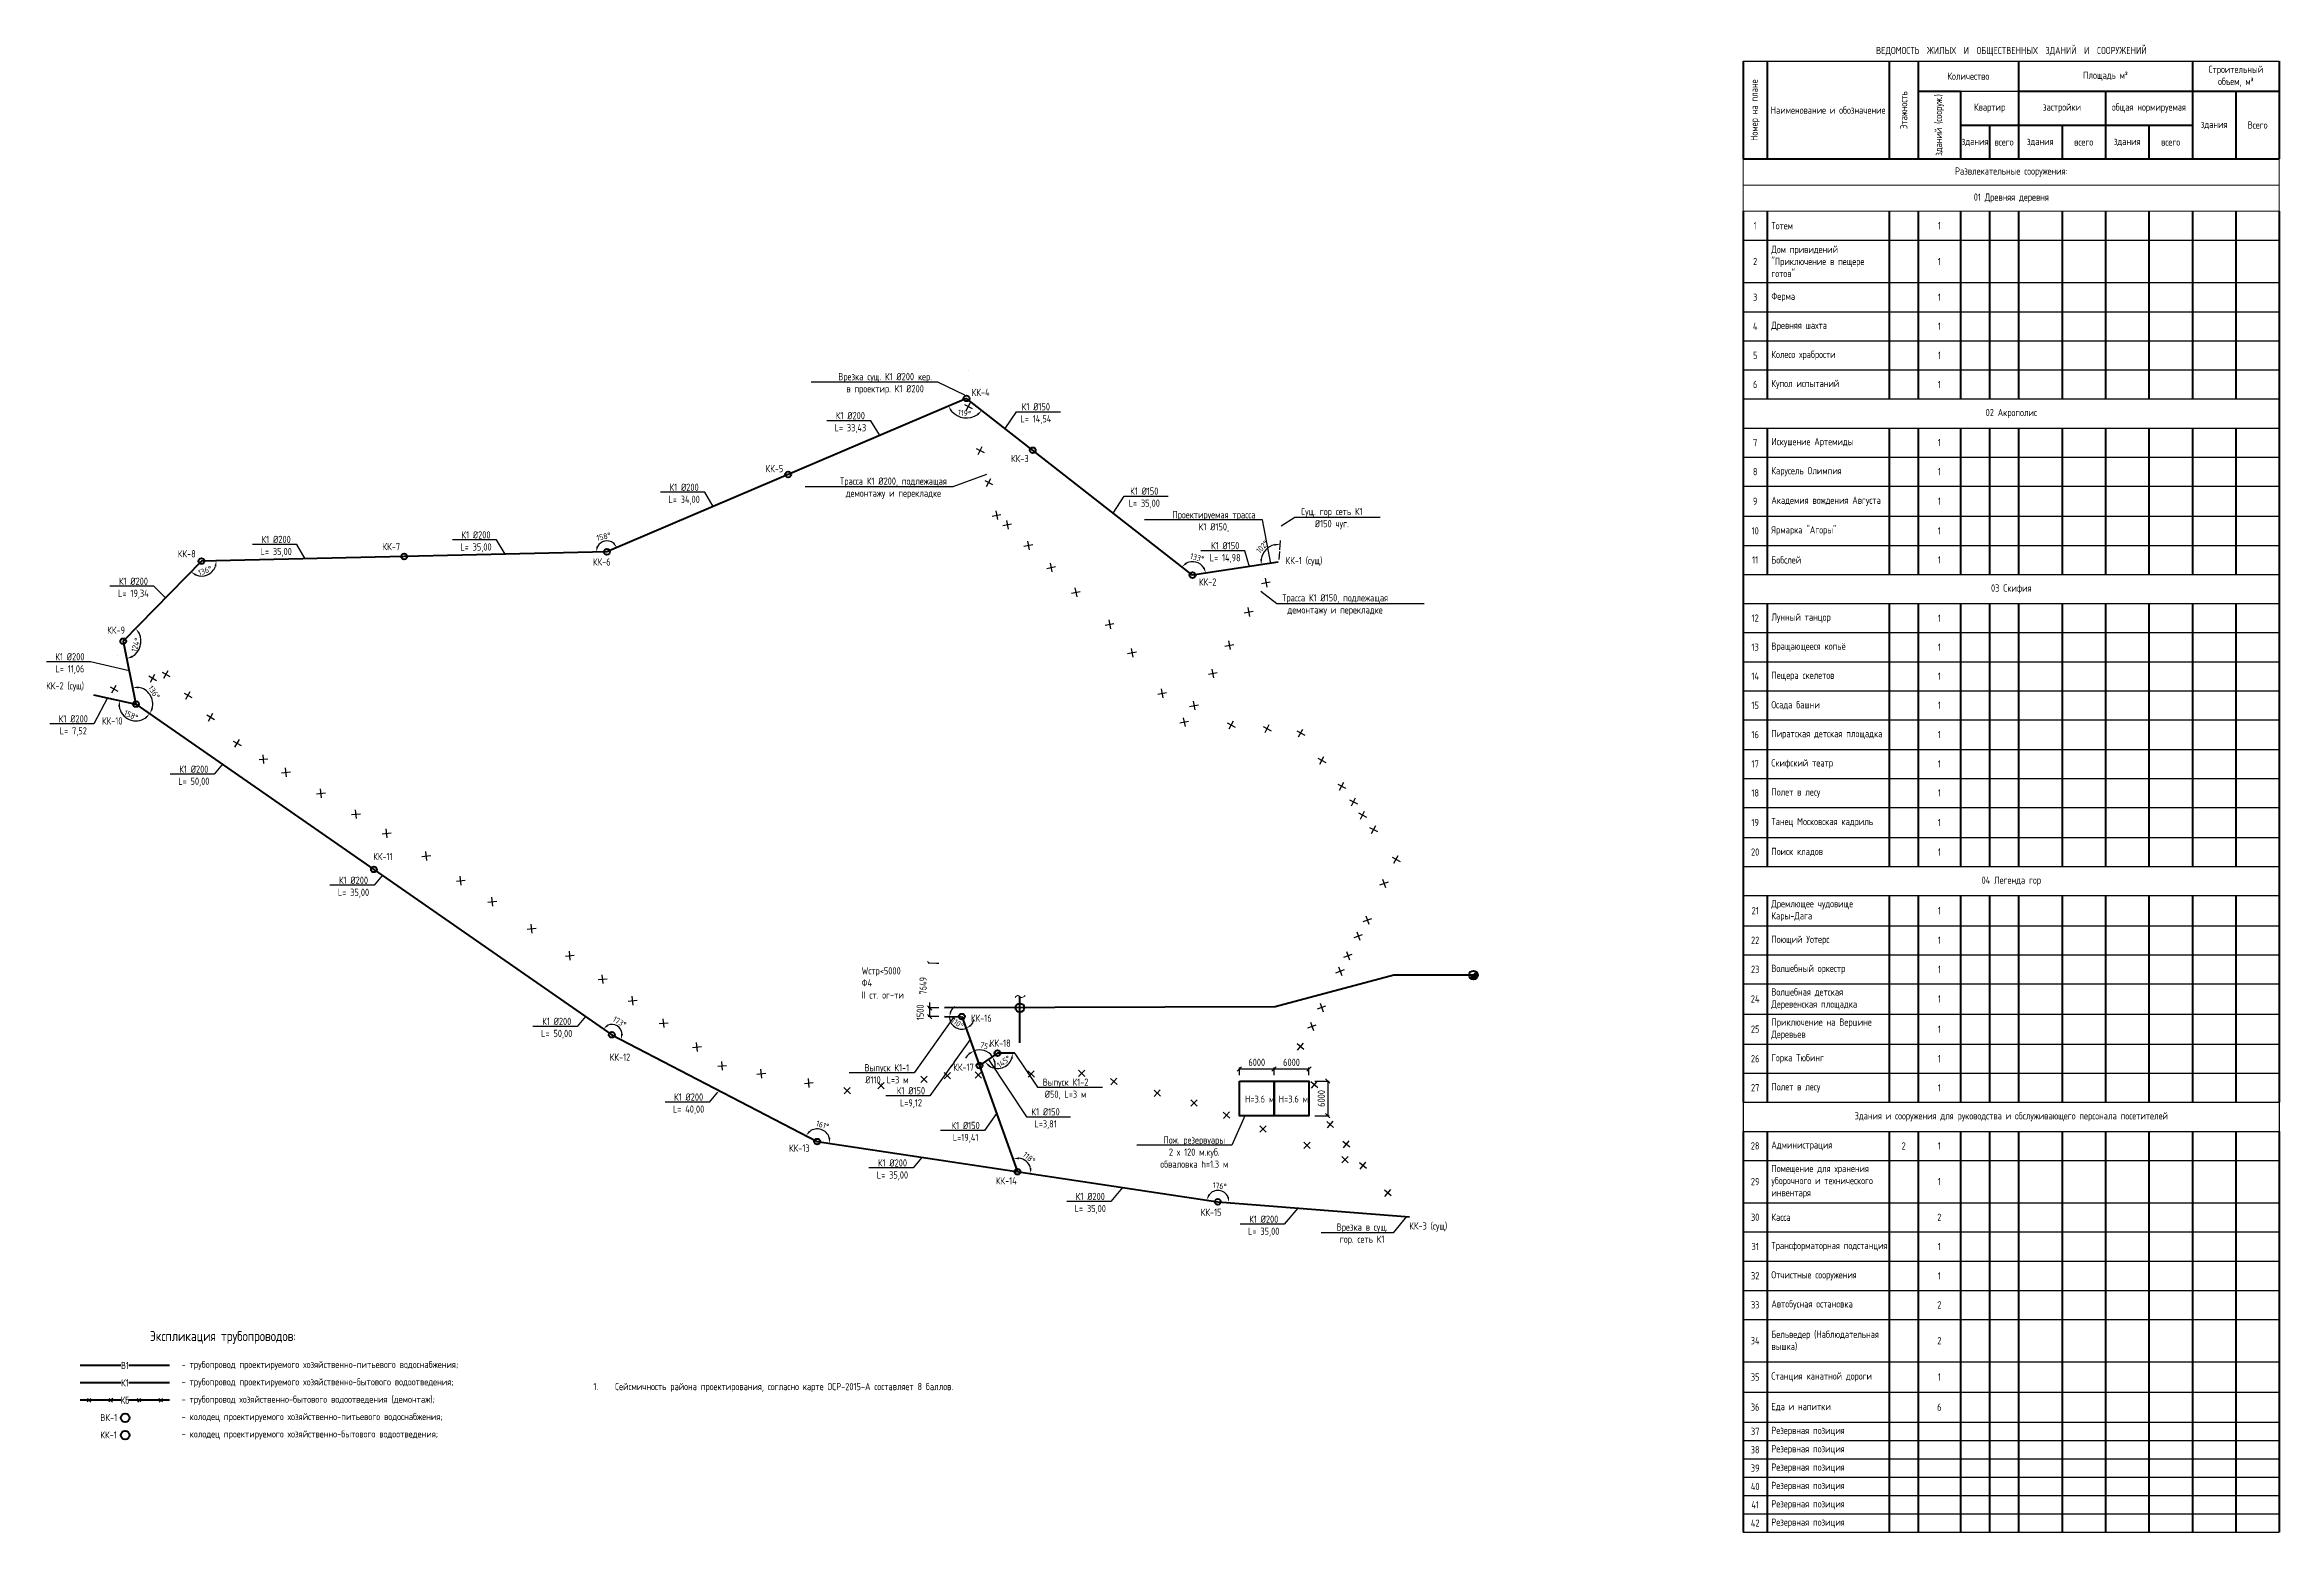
# Model space of a CAD drawing. Header units: millimetres. Extents: x 1085 to 5206446910, y 759 to 4926415281.
# Drawn here: x 5202798145 to 5203183778, y 4926158557 to 4926415281 of the extents above; entities that cross this region are included whole.
import ezdxf
from ezdxf import colors
from ezdxf.entities.mleader import LeaderData, LeaderLine
from ezdxf.math import Vec2, Vec3

# ---------------------------------------------------------------- set-up
doc = ezdxf.new("R2010")
doc.units = ezdxf.units.MM
for name, color, linetype, lineweight in [('!В1', 150, 'Continuous', 50), ('!К1', 30, 'Continuous', 50), ('!К1_Метки', 30, 'Continuous', 9), ('Text blocks_Ном._пера__28', 7, 'Continuous', 13)]:
    doc.layers.add(name, color=color, linetype=linetype, lineweight=lineweight)
doc.layers.add('Выноски', color=7, linetype='Continuous')
doc.layers.add('ГП Таблица экспликации', color=7, linetype='Continuous')
doc.styles.add('GOST 2.304', font='GOST_0.TTF')
doc.styles.get("Standard").update_dxf_attribs({"font": 'GOST_0.TTF'})
doc.dimstyles.new('ISO-25', dxfattribs={"dimtxt": 2.5, "dimasz": 2.5, "dimexe": 1.25, "dimexo": 0.625, "dimtad": 1, "dimtxsty": 'Standard', "dimcen": 2.5, "dimadec": 0, "dimazin": 0, "dimtfac": 1, "dimtmove": 0, "dimatfit": 3, "dimfxl": 1, "dimarcsym": 0})
doc.dimstyles.new('STANDARD$0', dxfattribs={"dimscale": 100, "dimtxt": 2.5, "dimasz": 1, "dimexe": 0.5, "dimexo": 2, "dimgap": 1, "dimtad": 1, "dimdec": 0, "dimzin": 0, "dimdsep": 46, "dimtxsty": 'Standard', "dimblk1": 'OBLIQUE', "dimblk2": 'OBLIQUE', "dimsah": 1, "dimcen": 2, "dimadec": 0, "dimazin": 0, "dimtfac": 1, "dimtdec": 4, "dimtofl": 0, "dimtmove": 2, "dimatfit": 3, "dimldrblk": 'OBLIQUE', "dimfxl": 1, "dimtolj": 1, "dimtzin": 0, "dimarcsym": 0})

msp = doc.modelspace()

# ---------------------------------------------------------------- texts
at = {"insert": (5202892827.815449, 4926184333.421159), "char_height": 1250, "attachment_point": 1, "bg_fill": 3, "box_fill_scale": 1.2, "bg_fill_color": 256, "bg_fill_transparency": 0}
msp.add_mtext_dynamic_manual_height_columns('\\pi-3750,l3750,t3750;1.^IСейсмичность района проектирования, согласно карте ОСР-2015-А составляет 8 баллов. ', width=66402.83771992, gutter_width=12.5, heights=[0], dxfattribs=at)
at = {"layer": 'Text blocks_Ном._пера__28', "style": 'GOST 2.304'}
for s, height, p in [('H=3.6 м', 1200, (5203005298.629652, 4926232722.920566, 5500)), ('H=3.6 м', 1200, (5203011116.836439, 4926232722.920566, 5500)), ('Экспликация трубопроводов:', 1750, (5202816305.924129, 4926191548.756076, 148500)), ('- трубопровод проектируемого хозяйственно-питьевого водоснабжения;', 1200, (5202821762.165484, 4926186917.927548, 148500)), ('- трубопровод проектируемого хозяйственно-бытового водоотведения;', 1200, (5202821762.165484, 4926183917.927548, 148500)), ('- трубопровод хозяйственно-бытового водоотведения (демонтаж);', 1200, (5202821762.165484, 4926180917.927548, 148500)), ('КК-1', 1200, (5202807725.397996, 4926174760.296083, 71901)), ('- колодец проектируемого хозяйственно-питьевого водоснабжения;', 1200, (5202821762.165484, 4926177917.927548, 148500)), ('- колодец проектируемого хозяйственно-бытового водоотведения;', 1200, (5202821762.165484, 4926174917.927548, 148500))]:
    msp.add_text(s, height=height, dxfattribs=at).set_placement(p)

# ---------------------------------------------------------------- blocks, each defined once
blk = doc.blocks.new('_Oblique')
at = {"color": 0, "linetype": 'ByBlock', "lineweight": -2}
blk.add_line((-0.5, -0.5), (0.5, 0.5), dxfattribs=at)
blk = doc.blocks.new('*D25')
at = {"color": 0, "lineweight": -2, "transparency": 16777216}
for p, q in [((5202952422.898839, 4926256695.324741), (5202950607.345336, 4926256695.324741)), ((5202950857.345336, 4926256695.324741), (5202950857.345336, 4926249046.468375)), ((5202952451.46652, 4926249046.468375), (5202950607.345336, 4926249046.468375))]:
    blk.add_line(p, q, dxfattribs=at)
at = {"color": 0, "lineweight": -2, "transparency": 16777216, "xscale": 750.0000000000001, "yscale": 750.0000000000001, "zscale": 750.0000000000001}
for p, rotation in [((5202950857.345336, 4926256695.324741), 90), ((5202950857.345336, 4926249046.468375), 270)]:
    blk.add_blockref('_Oblique', p, dxfattribs=dict(at, rotation=rotation))
at = {"color": 0, "transparency": 16777216, "insert": (5202949732.345335, 4926252870.896559), "char_height": 1250, "attachment_point": 5, "rotation": 90, "style": 'GOST 2.304'}
blk.add_mtext('\\A1;7649', dxfattribs=at)
blk = doc.blocks.new('_None')
blk = doc.blocks.new('*D18')
at = {"color": 0, "lineweight": -2, "transparency": 16777216}
for p, q in [((5202952435.78101, 4926249045.899016), (5202950607.345336, 4926249045.899016)), ((5202950857.345336, 4926249045.899016), (5202950857.345336, 4926247546.361678)), ((5202952422.898839, 4926247546.361678), (5202950607.345336, 4926247546.361678))]:
    blk.add_line(p, q, dxfattribs=at)
at = {"color": 0, "lineweight": -2, "transparency": 16777216, "xscale": 750.0000000000001, "yscale": 750.0000000000001, "zscale": 750.0000000000001}
for p, rotation in [((5202950857.345336, 4926249045.899016), 90), ((5202950857.345336, 4926247546.361678), 270)]:
    blk.add_blockref('_Oblique', p, dxfattribs=dict(at, rotation=rotation))
at = {"color": 0, "transparency": 16777216, "insert": (5202949232.345335, 4926248296.130348), "char_height": 1250, "attachment_point": 5, "rotation": 90, "style": 'GOST 2.304'}
blk.add_mtext('\\A1;1500', dxfattribs=at)
blk = doc.blocks.new('*D22')
at = {"color": 0, "lineweight": -2, "transparency": 16777216}
for start, end in [(125.6358231366, 152.6411053727), (179.6463876087, 289.754199275), (316.7594815111, 343.7647637472)]:
    blk.add_arc((5202956429.562838, 4926247527.805212), 2141.417625, start, end, dxfattribs=at)
at = {"color": 0, "transparency": 16777216}
for points in [[(5202954689.489408, 4926248472.006466), (5202954365.856203, 4926248551.835403), (5202954288.185995, 4926247541.021317)], [(5202958080.950901, 4926245921.430299), (5202957898.153212, 4926246200.170528), (5202957153.331366, 4926245512.407345)]]:
    blk.add_solid(points, dxfattribs=at)
at = {"color": 0, "transparency": 16777216, "insert": (5202955661.64321, 4926246443.221651), "char_height": 1000, "attachment_point": 5, "rotation": 324.7002934424, "style": 'GOST 2.304'}
blk.add_mtext('110°', dxfattribs=at)
blk = doc.blocks.new('*D23')
at = {"color": 0, "lineweight": -2, "transparency": 16777216}
blk.add_arc((5202962571.542791, 4926241240.281245), 2632.166627, 236.5047464293, 338.0993828604, dxfattribs=at)
at = {"color": 0, "transparency": 16777216}
for points in [[(5202964850.119789, 4926240290.148542), (5202965177.383889, 4926240226.82935), (5202965203.709419, 4926241240.281245)], [(5202961002.2293, 4926238926.248458), (5202961235.639725, 4926239164.220483), (5202960405.018438, 4926239745.465745)]]:
    blk.add_solid(points, dxfattribs=at)
at = {"color": 0, "transparency": 16777216, "insert": (5202963653.486423, 4926239777.207558), "char_height": 1000, "attachment_point": 5, "rotation": 36.4829417218, "style": 'GOST 2.304'}
blk.add_mtext('145°', dxfattribs=at)
blk = doc.blocks.new('*D24')
at = {"color": 0, "lineweight": -2, "transparency": 16777216}
for start, end in [(34.6041292909, 109.7541992736), (130.9328369554, 152.1114746371), (352.2468539275, 13.4254916092)]:
    blk.add_arc((5202959458.803478, 4926239092.615116), 2720.820318, start, end, dxfattribs=at)
at = {"color": 0, "transparency": 16777216}
for points in [[(5202957591.995821, 4926241291.970642), (5202957760.390241, 4926241004.299943), (5202958539.205126, 4926241653.318549)], [(5202961953.031005, 4926239656.508233), (5202962257.511102, 4926239792.165825), (5202961698.298281, 4926240637.777318)]]:
    blk.add_solid(points, dxfattribs=at)
at = {"color": 0, "transparency": 16777216, "insert": (5202960540.146229, 4926242456.400235), "char_height": 1000, "attachment_point": 5, "rotation": 342.179164278, "style": 'GOST 2.304'}
blk.add_mtext('75°', dxfattribs=at)
blk = doc.blocks.new('*D26')
at = {"color": 0, "lineweight": -2, "transparency": 16777216}
blk.add_line((5203011289.398679, 4926328127.24433), (5203011394.242151, 4926329698.725018), dxfattribs=at)
blk.add_arc((5203011145.780252, 4926325974.572538), 3107.431514, 104.7019022616, 170.0322936169, dxfattribs=at)
at = {"color": 0, "transparency": 16777216}
for points in [[(5203008251.907888, 4926326510.387128), (5203007918.600025, 4926326514.50775), (5203008072.892096, 4926325512.523849)], [(5203010341.337243, 4926329146.179969), (5203010372.952809, 4926328814.349339), (5203011352.636917, 4926329075.111352)]]:
    blk.add_solid(points, dxfattribs=at)
at = {"color": 0, "transparency": 16777216, "insert": (5203008261.854218, 4926328629.536512), "char_height": 1000, "attachment_point": 5, "rotation": 47.367097952, "style": 'GOST 2.304'}
blk.add_mtext('102°', dxfattribs=at)
blk = doc.blocks.new('*D27')
at = {"color": 0, "lineweight": -2, "transparency": 16777216}
blk.add_arc((5202996226.898841, 4926323731.32474), 2332.43883, 33.3079967343, 117.2159371869, dxfattribs=at)
at = {"color": 0, "transparency": 16777216}
for points in [[(5202995266.393632, 4926325677.1081), (5202995053.944149, 4926325933.966677), (5202994389.59316, 4926325168.18894)], [(5202998331.859698, 4926325071.695583), (5202998020.519579, 4926324952.622324), (5202998533.409419, 4926324078.138596)]]:
    blk.add_solid(points, dxfattribs=at)
at = {"color": 0, "transparency": 16777216, "insert": (5202997026.971162, 4926326772.792236), "char_height": 1000, "attachment_point": 5, "rotation": 345.2619669585, "style": 'GOST 2.304'}
blk.add_mtext('133°', dxfattribs=at)
blk = doc.blocks.new('*D28')
at = {"color": 0, "lineweight": -2, "transparency": 16777216}
blk.add_arc((5202957213.769239, 4926354241.527708), 3380.556305, 220.1319342989, 304.9617936109, dxfattribs=at)
at = {"color": 0, "transparency": 16777216}
for points in [[(5202954487.209213, 4926351975.194174), (5202954771.037631, 4926352149.987021), (5202954104.744875, 4926352914.075852)], [(5202959036.272906, 4926351592.006895), (5202959265.586446, 4926351350.08457), (5202959876.696654, 4926352158.98635)]]:
    blk.add_solid(points, dxfattribs=at)
at = {"color": 0, "transparency": 16777216, "insert": (5202956880.653261, 4926351695.168163), "char_height": 1000, "attachment_point": 5, "rotation": 352.5468639546, "style": 'GOST 2.304'}
blk.add_mtext('119°', dxfattribs=at)
blk = doc.blocks.new('*D29')
at = {"color": 0, "lineweight": -2, "transparency": 16777216}
blk.add_arc((5202895176.170555, 4926327753.499349), 1884.993593, 53.8848596627, 150.5276097579, dxfattribs=at)
at = {"color": 0, "transparency": 16777216}
for points in [[(5202893696.760676, 4926328640.34847), (5202893373.456417, 4926328721.499361), (5202893291.655871, 4926327711.011139)], [(5202896417.63382, 4926329380.020561), (5202896156.774862, 4926329172.502572), (5202896909.758308, 4926328493.684696)]]:
    blk.add_solid(points, dxfattribs=at)
at = {"color": 0, "transparency": 16777216, "insert": (5202894605.836372, 4926330390.010415), "char_height": 1000, "attachment_point": 5, "rotation": 12.2062347105, "style": 'GOST 2.304'}
blk.add_mtext('158°', dxfattribs=at)
blk = doc.blocks.new('*D30')
at = {"color": 0, "lineweight": -2, "transparency": 16777216}
blk.add_arc((5202825193.955002, 4926326175.682454), 2591.899754, 247.9752599493, 339.0464076418, dxfattribs=at)
at = {"color": 0, "transparency": 16777216}
for points in [[(5202827450.234155, 4926325277.246008), (5202827778.672698, 4926325220.331734), (5202827785.196249, 4926326234.1045)], [(5202824130.842402, 4926323633.389755), (5202824313.106954, 4926323912.478888), (5202823384.707279, 4926324319.727978)]]:
    blk.add_solid(points, dxfattribs=at)
at = {"color": 0, "transparency": 16777216, "insert": (5202825805.476196, 4926324504.66321), "char_height": 1000, "attachment_point": 5, "rotation": 20.1004532426, "style": 'GOST 2.304'}
blk.add_mtext('136°', dxfattribs=at)
blk = doc.blocks.new('*D31')
at = {"color": 0, "lineweight": -2, "transparency": 16777216}
blk.add_arc((5202811699.737074, 4926312333.103657), 3070.647466, 300.1936084561, 26.9874569036, dxfattribs=at)
at = {"color": 0, "transparency": 16777216}
for points in [[(5202814301.789027, 4926313627.742842), (5202814570.229206, 4926313825.356053), (5202813843.169483, 4926314531.869986)], [(5202813303.283037, 4926309523.266892), (5202813184.792842, 4926309834.829382), (5202812309.350471, 4926309323.577553)]]:
    blk.add_solid(points, dxfattribs=at)
at = {"color": 0, "transparency": 16777216, "insert": (5202813865.904118, 4926311695.177074), "char_height": 1000, "attachment_point": 5, "rotation": 73.5905326807, "style": 'GOST 2.304'}
blk.add_mtext('124°', dxfattribs=at)
blk = doc.blocks.new('*D32')
at = {"color": 0, "lineweight": -2, "transparency": 16777216}
blk.add_arc((5202813896.496264, 4926301488.190859), 2910.493722, 344.9981375365, 81.6668971862, dxfattribs=at)
at = {"color": 0, "transparency": 16777216}
for points in [[(5202814322.842135, 4926304201.351255), (5202814313.773753, 4926304534.561213), (5202813318.678072, 4926304340.751085)], [(5202816858.974304, 4926300664.651733), (5202816556.611355, 4926300804.964803), (5202816286.853621, 4926299827.719417)]]:
    blk.add_solid(points, dxfattribs=at)
at = {"color": 0, "transparency": 16777216, "insert": (5202817007.041277, 4926303533.965036), "char_height": 1000, "attachment_point": 5, "rotation": 303.3325173615, "style": 'GOST 2.304'}
blk.add_mtext('136°', dxfattribs=at)
blk = doc.blocks.new('*D33')
at = {"color": 0, "lineweight": -2, "transparency": 16777216}
blk.add_arc((5202813896.496265, 4926301488.19086), 2914.06994, 187.4232267623, 305.4545193913, dxfattribs=at)
at = {"color": 0, "transparency": 16777216}
for points in [[(5202810840.336023, 4926301118.843655), (5202811173.363029, 4926301104.556421), (5202811049.711225, 4926302110.781053)], [(5202815468.284864, 4926299231.620319), (5202815705.358314, 4926298997.297272), (5202816289.790732, 4926299825.679143)]]:
    blk.add_solid(points, dxfattribs=at)
at = {"color": 0, "transparency": 16777216, "insert": (5202813056.441551, 4926299561.820104), "char_height": 1000, "attachment_point": 5, "rotation": 336.4388730764, "style": 'GOST 2.304'}
blk.add_mtext('158°', dxfattribs=at)
blk = doc.blocks.new('*D34')
at = {"color": 0, "lineweight": -2, "transparency": 16777216}
blk.add_arc((5202896015.178093, 4926244422.248544), 1779.937725, 5.1374218563, 112.564594562, dxfattribs=at)
at = {"color": 0, "transparency": 16777216}
for points in [[(5202895436.784971, 4926245936.18214), (5202895227.558861, 4926246195.673077), (5202894553.69911, 4926245438.249276)], [(5202897951.470933, 4926244549.325929), (5202897624.459945, 4926244613.939588), (5202897594.124462, 4926243600.599794)]]:
    blk.add_solid(points, dxfattribs=at)
at = {"color": 0, "transparency": 16777216, "insert": (5202897356.156187, 4926246640.921821), "char_height": 1000, "attachment_point": 5, "rotation": 328.8510082083, "style": 'GOST 2.304'}
blk.add_mtext('173°', dxfattribs=at)
blk = doc.blocks.new('*D35')
at = {"color": 0, "lineweight": -2, "transparency": 16777216}
blk.add_arc((5202931457.123209, 4926225979.044645), 2197.946237, 17.7594748845, 126.2104216136, dxfattribs=at)
at = {"color": 0, "transparency": 16777216}
for points in [[(5202930285.149586, 4926227643.912034), (5202930032.212642, 4926227861.015727), (5202929507.370034, 4926226993.653049)], [(5202933716.454515, 4926226662.862846), (5202933384.199757, 4926226636.069439), (5202933630.707358, 4926225652.701867)]]:
    blk.add_solid(points, dxfattribs=at)
at = {"color": 0, "transparency": 16777216, "insert": (5202932388.154369, 4926228841.904671), "char_height": 1000, "attachment_point": 5, "rotation": 341.9849482494, "style": 'GOST 2.304'}
blk.add_mtext('161°', dxfattribs=at)
blk = doc.blocks.new('*D36')
at = {"color": 0, "lineweight": -2, "transparency": 16777216}
blk.add_arc((5202966032.381664, 4926220787.901754), 2329.809876, 16.2466383343, 84.9689285736, dxfattribs=at)
at = {"color": 0, "transparency": 16777216}
for points in [[(5202966258.051643, 4926222943.442652), (5202966215.341537, 4926223274.028432), (5202965244.93925, 4926222980.605223)], [(5202968435.443304, 4926221450.921308), (5202968102.863784, 4926221428.516532), (5202968336.367872, 4926220441.98036)]]:
    blk.add_solid(points, dxfattribs=at)
at = {"color": 0, "transparency": 16777216, "insert": (5202968026.571747, 4926223216.341021), "char_height": 1000, "attachment_point": 5, "rotation": 320.6077834532, "style": 'GOST 2.304'}
blk.add_mtext('118°', dxfattribs=at)
blk = doc.blocks.new('*D37')
at = {"color": 0, "lineweight": -2, "transparency": 16777216}
blk.add_arc((5203000607.640118, 4926215596.758862), 1946.558777, 25.2871092558, 141.693292792, dxfattribs=at)
at = {"color": 0, "transparency": 16777216}
for points in [[(5202999233.100928, 4926216737.122165), (5202998927.235122, 4926216869.625826), (5202998682.657043, 4926215885.776578)], [(5203002531.604021, 4926216458.335414), (5203002203.750091, 4926216398.144787), (5203002548.248934, 4926215444.678308)]]:
    blk.add_solid(points, dxfattribs=at)
at = {"color": 0, "transparency": 16777216, "insert": (5203000920.443267, 4926218338.028554), "char_height": 1000, "attachment_point": 5, "rotation": 353.4902010233, "style": 'GOST 2.304'}
blk.add_mtext('176°', dxfattribs=at)
blk = doc.blocks.new('*T19')
at = {"layer": 'ГП Таблица экспликации', "color": 0, "lineweight": -2, "transparency": 16777216}
blk.add_line((0, -3395), (92500, -3395), dxfattribs=at)
at = {"layer": 'ГП Таблица экспликации', "color": 0, "linetype": 'ByBlock', "lineweight": 70, "transparency": 16777216}
for p, q in [((0, -3395), (0, -20248)), ((4096, -3395), (4096, -20248)), ((25173, -3395), (25173, -20248)), ((30173, -3395), (30173, -20248)), ((47500, -3395), (47500, -20248)), ((77500, -3395), (77500, -20248)), ((92500, -3395), (92500, -20248)), ((37500, -8526), (37500, -20248)), ((47500, -8526), (92500, -8526)), ((62500, -8526), (62500, -20248)), ((85000, -8526), (85000, -20248)), ((37500, -14387), (77500, -14387)), ((42500, -14387), (42500, -20248)), ((55000, -14387), (55000, -20248)), ((70000, -14387), (70000, -20248)), ((0, -29248), (0, -183040)), ((4096, -29248), (4096, -61663)), ((25173, -29248), (25173, -61663)), ((30173, -29248), (30173, -61663)), ((37500, -29248), (37500, -61663)), ((42500, -29248), (42500, -61663)), ((47500, -29248), (47500, -61663)), ((55000, -29248), (55000, -61663)), ((62500, -29248), (62500, -61663)), ((70000, -29248), (70000, -61663)), ((77500, -29248), (77500, -61663)), ((85000, -29248), (85000, -61663)), ((92500, -29248), (92500, -183040)), ((4096, -66681), (4096, -91952)), ((25173, -66681), (25173, -91952)), ((30173, -66681), (30173, -91952)), ((37500, -66681), (37500, -91952)), ((42500, -66681), (42500, -91952)), ((47500, -66681), (47500, -91952)), ((55000, -66681), (55000, -91952)), ((62500, -66681), (62500, -91952)), ((70000, -66681), (70000, -91952)), ((77500, -66681), (77500, -91952)), ((85000, -66681), (85000, -91952)), ((4096, -96969), (4096, -142363)), ((25173, -96969), (25173, -142363)), ((30173, -96969), (30173, -142363)), ((37500, -96969), (37500, -142363)), ((42500, -96969), (42500, -142363)), ((47500, -96969), (47500, -142363)), ((55000, -96969), (55000, -142363)), ((62500, -96969), (62500, -142363)), ((70000, -96969), (70000, -142363)), ((77500, -96969), (77500, -142363)), ((85000, -96969), (85000, -142363)), ((4096, -147380), (4096, -183040)), ((25173, -147380), (25173, -183040)), ((30173, -147380), (30173, -183040)), ((37500, -147380), (37500, -183040)), ((42500, -147380), (42500, -183040)), ((47500, -147380), (47500, -183040)), ((55000, -147380), (55000, -183040)), ((62500, -147380), (62500, -183040)), ((70000, -147380), (70000, -183040)), ((77500, -147380), (77500, -183040)), ((85000, -147380), (85000, -183040)), ((0, -188058), (0, -257250)), ((4096, -188058), (4096, -257250)), ((25173, -188058), (25173, -257250)), ((30173, -188058), (30173, -257250)), ((37500, -188058), (37500, -257250)), ((42500, -188058), (42500, -257250)), ((47500, -188058), (47500, -257250)), ((55000, -188058), (55000, -257250)), ((62500, -188058), (62500, -257250)), ((70000, -188058), (70000, -257250)), ((77500, -188058), (77500, -257250)), ((85000, -188058), (85000, -257250)), ((92500, -188058), (92500, -257250))]:
    blk.add_line(p, q, dxfattribs=at)
at = {"layer": 'ГП Таблица экспликации', "color": 0, "lineweight": 70, "transparency": 16777216}
for p, q in [((30173, -8526), (37500, -8526)), ((0, -20248), (92500, -20248))]:
    blk.add_line(p, q, dxfattribs=at)
at = {"layer": 'ГП Таблица экспликации', "color": 0, "linetype": 'ByBlock', "lineweight": -2, "transparency": 16777216}
for p, q in [((37500, -8526), (47500, -8526)), ((0, -34266), (92500, -34266)), ((0, -41593), (92500, -41593)), ((0, -46610), (92500, -46610)), ((0, -51628), (92500, -51628)), ((0, -56646), (92500, -56646)), ((0, -61663), (92500, -61663)), ((0, -66681), (92500, -66681)), ((0, -71698), (92500, -71698)), ((0, -76716), (92500, -76716)), ((0, -81917), (92500, -81917)), ((0, -86934), (92500, -86934)), ((0, -91952), (92500, -91952)), ((0, -96969), (92500, -96969)), ((0, -101987), (92500, -101987)), ((0, -107005), (92500, -107005)), ((0, -112022), (92500, -112022)), ((0, -117040), (92500, -117040)), ((0, -122130), (92500, -122130)), ((0, -127147), (92500, -127147)), ((0, -132165), (92500, -132165)), ((0, -137345), (92500, -137345)), ((0, -142363), (92500, -142363)), ((0, -147380), (92500, -147380)), ((0, -152570), (92500, -152570)), ((0, -157588), (92500, -157588)), ((0, -162605), (92500, -162605)), ((0, -167815), (92500, -167815)), ((0, -173005), (92500, -173005)), ((0, -178023), (92500, -178023)), ((0, -183040), (92500, -183040)), ((0, -183040), (0, -188058)), ((92500, -183040), (92500, -188058)), ((0, -188058), (92500, -188058)), ((0, -193075), (92500, -193075)), ((0, -200369), (92500, -200369)), ((0, -205386), (92500, -205386)), ((0, -210476), (92500, -210476)), ((0, -215494), (92500, -215494)), ((0, -220512), (92500, -220512)), ((0, -227847), (92500, -227847)), ((0, -233049), (92500, -233049)), ((0, -238250), (92500, -238250)), ((0, -241417), (92500, -241417)), ((0, -244584), (92500, -244584)), ((0, -247750), (92500, -247750)), ((0, -250917), (92500, -250917)), ((0, -254084), (92500, -254084)), ((0, -257250), (92500, -257250))]:
    blk.add_line(p, q, dxfattribs=at)
at = {"layer": 'ГП Таблица экспликации', "color": 0, "lineweight": 5, "transparency": 16777216}
for p, q in [((0, -20248), (0, -29248)), ((92500, -20248), (92500, -29248)), ((0, -24748), (92500, -24748)), ((0, -29248), (92500, -29248))]:
    blk.add_line(p, q, dxfattribs=at)
at = {"layer": 'ГП Таблица экспликации', "color": 0, "transparency": 16777216, "char_height": 1250}
for s, insert, width, attachment_point in [('ВЕДОМОСТЬ  ЖИЛЫХ  И  ОБЩЕСТВЕННЫХ  ЗДАНИЙ  И  СООРУЖЕНИЙ', (46250, -1697), 91000, 5), ('Количество', (38837, -5960), 15826.8, 5), ('Площадь м²', (62500, -5960), 28500, 5), ('Строительный объем, м³', (85000, -5960), 13500, 5), ('Наименование и обозначение', (14635, -11822), 19577.2, 5), ('Квартир ', (42500, -11457), 8500, 5), ('застройки', (55000, -11457), 13500, 5), ('общая нормируемая', (70000, -11457), 13500, 5), ('здания', (81250, -14387), 6000, 5), ('Всего', (88750, -14387), 6000, 5), ('здания', (40000, -17318), 3500, 5), ('всего', (45000, -17318), 3500, 5), ('здания', (51250, -17318), 6000, 5), ('всего', (58750, -17318), 6000, 5), ('здания', (66250, -17318), 6000, 5), ('всего', (73750, -17318), 6000, 5), ('Развлекательные сооружения:  ', (46250, -22498), 91000, 5), ('01 Древняя деревня', (46250, -26998), 91000, 5), ('1', (2048, -31757), 2596, 5), ('Тотем', (4846, -31757), 19577.2, 4), ('1', (33837, -31757), 5826.8, 5), ('2', (2048, -37929), 2596, 5), ('Дом привидений "Приключение в пещере готов"', (4846, -37929), 19577.2, 4), ('1', (33837, -37929), 5826.8, 5), ('3', (2048, -44102), 2596, 5), ('Ферма', (4846, -44102), 19577.2, 4), ('1', (33837, -44102), 5826.8, 5), ('4', (2048, -49119), 2596, 5), ('Древняя шахта', (4846, -49119), 19577.2, 4), ('1', (33837, -49119), 5826.8, 5), ('5', (2048, -54137), 2596, 5), ('Колесо храбрости', (4846, -54137), 19577.2, 4), ('1', (33837, -54137), 5826.8, 5), ('6', (2048, -59154), 2596, 5), ('Купол испытаний', (4846, -59154), 19577.2, 4), ('1', (33837, -59154), 5826.8, 5), ('02 Акрополис', (46250, -64172), 91000, 5), ('7', (2048, -69190), 2596, 5), ('Искушение Артемиды', (4846, -69190), 19577.2, 4), ('1', (33837, -69190), 5826.8, 5), ('8', (2048, -74207), 2596, 5), ('Карусель Олимпия', (4846, -74207), 19577.2, 4), ('1', (33837, -74207), 5826.8, 5), ('9', (2048, -79316), 2596, 5), ('Академия вождения Августа', (4846, -79316), 19577.2, 4), ('1', (33837, -79316), 5826.8, 5), ('10', (2048, -84426), 2596, 5), ('Ярмарка "Агоры"', (4846, -84426), 19577.2, 4), ('1', (33837, -84426), 5826.8, 5), ('11', (2048, -89443), 2596, 5), ('Бобслей', (4846, -89443), 19577.2, 4), ('1', (33837, -89443), 5826.8, 5), ('03 Скифия', (46250, -94461), 91000, 5), ('12', (2048, -99478), 2596, 5), ('Лунный танцор', (4846, -99478), 19577.2, 4), ('1', (33837, -99478), 5826.8, 5), ('13', (2048, -104496), 2596, 5), ('Вращающееся копьё', (4846, -104496), 19577.2, 4), ('1', (33837, -104496), 5826.8, 5), ('14', (2048, -109513), 2596, 5), ('Пещера скелетов', (4846, -109513), 19577.2, 4), ('1', (33837, -109513), 5826.8, 5), ('15', (2048, -114531), 2596, 5), ('Осада башни', (4846, -114531), 19577.2, 4), ('1', (33837, -114531), 5826.8, 5), ('16', (2048, -119585), 2596, 5), ('Пиратская детская площадка', (4846, -119585), 19577.2, 4), ('1', (33837, -119585), 5826.8, 5), ('17', (2048, -124639), 2596, 5), ('Скифский театр', (4846, -124639), 19577.2, 4), ('1', (33837, -124639), 5826.8, 5), ('18', (2048, -129656), 2596, 5), ('Полет в лесу', (4846, -129656), 19577.2, 4), ('1', (33837, -129656), 5826.8, 5), ('19', (2048, -134755), 2596, 5), ('Танец Московская кадриль', (4846, -134755), 19577.2, 4), ('1', (33837, -134755), 5826.8, 5), ('20', (2048, -139854), 2596, 5), ('Поиск кладов', (4846, -139854), 19577.2, 4), ('1', (33837, -139854), 5826.8, 5), ('04 Легенда гор', (46250, -144872), 91000, 5), ('21', (2048, -149975), 2596, 5), ('Дремлющее чудовище Кары-Дага ', (4846, -149975), 19577.2, 4), ('1', (33837, -149975), 5826.8, 5), ('22', (2048, -155079), 2596, 5), ('Поющий Уотерс', (4846, -155079), 19577.2, 4), ('1', (33837, -155079), 5826.8, 5), ('23', (2048, -160096), 2596, 5), ('Волшебный оркестр', (4846, -160096), 19577.2, 4), ('1', (33837, -160096), 5826.8, 5), ('24', (2048, -165210), 2596, 5), ('Волшебная детская Деревенская площадка', (4846, -165210), 19577.2, 4), ('1', (33837, -165210), 5826.8, 5), ('Приключение на Вершине Деревьев', (4846, -170410), 19577.2, 4), ('25', (2048, -170410), 2596, 5), ('1', (33837, -170410), 5826.8, 5), ('26', (2048, -175514), 2596, 5), ('Горка Тюбинг', (4846, -175514), 19577.2, 4), ('1', (33837, -175514), 5826.8, 5), ('27', (2048, -180531), 2596, 5), ('Полет в лесу', (4846, -180531), 19577.2, 4), ('1', (33837, -180531), 5826.8, 5), ('Здания и сооружения для руководства и обслуживающего персонала посетителей', (46250, -185549), 91000, 5), ('28', (2048, -190566), 2596, 5), ('Администрация', (4846, -190566), 19577.2, 4), ('2', (27673, -190566), 3500, 5), ('1', (33837, -190566), 5826.8, 5), ('29', (2048, -196722), 2596, 5), ('Помещение для хранения уборочного и технического инвентаря', (4846, -196722), 19577.2, 4), ('1', (33837, -196722), 5826.8, 5), ('30', (2048, -202878), 2596, 5), ('Касса', (4846, -202878), 19577.2, 4), ('2', (33837, -202878), 5826.8, 5), ('31', (2048, -207931), 2596, 5), ('Трансформаторная подстанция', (4846, -207931), 19577.2, 4), ('1', (33837, -207931), 5826.8, 5), ('32', (2048, -212985), 2596, 5), ('Отчистные сооружения', (4846, -212985), 19577.2, 4), ('1', (33837, -212985), 5826.8, 5), ('33', (2048, -218003), 2596, 5), ('Автобусная остановка', (4846, -218003), 19577.2, 4), ('2', (33837, -218003), 5826.8, 5), ('34', (2048, -224179), 2596, 5), ('Бельведер (Наблюдательная вышка)', (4846, -224179), 19577.2, 4), ('2', (33837, -224179), 5826.8, 5), ('35', (2048, -230448), 2596, 5), ('Станция канатной дороги', (4846, -230448), 19577.2, 4), ('1', (33837, -230448), 5826.8, 5), ('36', (2048, -235649), 2596, 5), ('Еда и напитки', (4846, -235649), 19577.2, 4), ('6', (33837, -235649), 5826.8, 5), ('Резервная позиция', (4846, -239834), 19577.2, 4), ('38', (2048, -243000), 2596, 5), ('37', (2048, -239834), 2596, 5), ('Резервная позиция', (4846, -243000), 19577.2, 4), ('39', (2048, -246167), 2596, 5), ('Резервная позиция', (4846, -246167), 19577.2, 4), ('40', (2048, -249334), 2596, 5), ('Резервная позиция', (4846, -249334), 19577.2, 4), ('41', (2048, -252500), 2596, 5), ('Резервная позиция', (4846, -252500), 19577.2, 4), ('42', (2048, -255667), 2596, 5), ('Резервная позиция', (4846, -255667), 19577.2, 4)]:
    blk.add_mtext(s, dxfattribs=dict(at, insert=insert, width=width, attachment_point=attachment_point))
at = {"layer": 'ГП Таблица экспликации', "color": 0, "transparency": 16777216, "char_height": 1250, "attachment_point": 5, "rotation": 90}
for s, insert, width in [('Номер на плане', (2048, -11822), 15353.86), ('Этажность', (27673, -11822), 15353.86), ('зданий (сооруж.)', (33837, -14387), 10222.1)]:
    blk.add_mtext(s, dxfattribs=dict(at, insert=insert, width=width))
blk = doc.blocks.new('*D38')
at = {"color": 0, "lineweight": -2, "transparency": 16777216}
for p, q in [((5203004311.912976, 4926237433.917212), (5203004311.912976, 4926238786.825812)), ((5203004311.912976, 4926238536.825812), (5203010311.912976, 4926238536.825812)), ((5203010311.912976, 4926237433.917212), (5203010311.912976, 4926238786.825812))]:
    blk.add_line(p, q, dxfattribs=at)
at = {"color": 0, "lineweight": -2, "transparency": 16777216, "xscale": 750.0000000000001, "yscale": 750.0000000000001, "zscale": 750.0000000000001, "rotation": 180}
blk.add_blockref('_Oblique', (5203004311.912976, 4926238536.825812), dxfattribs=at)
at = {"color": 0, "lineweight": -2, "transparency": 16777216, "xscale": 750.0000000000001, "yscale": 750.0000000000001, "zscale": 750.0000000000001}
blk.add_blockref('_Oblique', (5203010311.912976, 4926238536.825812), dxfattribs=at)
at = {"color": 0, "transparency": 16777216, "insert": (5203007311.912976, 4926239661.825812), "char_height": 1250, "attachment_point": 5, "style": 'GOST 2.304'}
blk.add_mtext('\\A1;6000', dxfattribs=at)
blk = doc.blocks.new('*D20')
at = {"color": 0, "lineweight": -2, "transparency": 16777216}
for p, q in [((5203010311.912976, 4926237433.917212), (5203010311.912976, 4926238786.825812)), ((5203010311.912976, 4926238536.825812), (5203016311.912976, 4926238536.825812)), ((5203016311.912976, 4926237433.917212), (5203016311.912976, 4926238786.825812))]:
    blk.add_line(p, q, dxfattribs=at)
at = {"color": 0, "lineweight": -2, "transparency": 16777216, "xscale": 750.0000000000001, "yscale": 750.0000000000001, "zscale": 750.0000000000001, "rotation": 180}
blk.add_blockref('_Oblique', (5203010311.912976, 4926238536.825812), dxfattribs=at)
at = {"color": 0, "lineweight": -2, "transparency": 16777216, "xscale": 750.0000000000001, "yscale": 750.0000000000001, "zscale": 750.0000000000001}
blk.add_blockref('_Oblique', (5203016311.912976, 4926238536.825812), dxfattribs=at)
at = {"color": 0, "transparency": 16777216, "insert": (5203013311.912976, 4926239661.825812), "char_height": 1250, "attachment_point": 5, "style": 'GOST 2.304'}
blk.add_mtext('\\A1;6000', dxfattribs=at)
blk = doc.blocks.new('*D21')
at = {"color": 0, "lineweight": -2, "transparency": 16777216}
for p, q in [((5203017316.237535, 4926236433.917212), (5203019827.226944, 4926236433.917212)), ((5203019577.226944, 4926236433.917212), (5203019577.226944, 4926230433.917212)), ((5203017311.912976, 4926230433.917212), (5203019827.226944, 4926230433.917212))]:
    blk.add_line(p, q, dxfattribs=at)
at = {"color": 0, "lineweight": -2, "transparency": 16777216, "xscale": 750.0000000000001, "yscale": 750.0000000000001, "zscale": 750.0000000000001}
for p, rotation in [((5203019577.226944, 4926236433.917212), 90), ((5203019577.226944, 4926230433.917212), 270)]:
    blk.add_blockref('_Oblique', p, dxfattribs=dict(at, rotation=rotation))
at = {"color": 0, "transparency": 16777216, "insert": (5203018452.226943, 4926233433.917213), "char_height": 1250, "attachment_point": 5, "rotation": 90, "style": 'GOST 2.304'}
blk.add_mtext('\\A1;6000', dxfattribs=at)

# ---------------------------------------------------------------- dimensions: what is measured, and where the dimension line sits
for base, p1, p2, override, picture, middle in [((5202950857.345336, 4926249046.468375), (5202953422.898839, 4926256695.324741, 71500), (5202953451.46652, 4926249046.468375, 76599), {"dimscale": 500, "dimasz": 1.5, "dimtxsty": 'GOST 2.304', "dimblk1": 'Oblique', "dimblk2": 'Oblique'}, '*D25', (5202949732.345335, 4926252870.896559)), ((5202950857.345336, 4926247546.361678), (5202953435.78101, 4926249045.899016, 75000), (5202953422.898839, 4926247546.361678, 76599), {"dimscale": 500, "dimasz": 1.5, "dimtxsty": 'GOST 2.304'}, '*D18', (5202949232.345335, 4926248296.130348)), ((5203019577.226944, 4926230433.917212), (5203016316.237535, 4926236433.917212, -72000), (5203016311.912976, 4926230433.917212, -72000), {"dimscale": 500, "dimasz": 1.5, "dimtxsty": 'GOST 2.304'}, '*D21', (5203018452.226943, 4926233433.917213))]:
    dim = msp.add_linear_dim(base=base, p1=p1, p2=p2, angle=90, dimstyle='STANDARD$0', override=override)
    dim.commit()
    dim.dimension.update_dxf_attribs({"geometry": picture, "text_midpoint": middle})
for base, p1, p2, picture, middle in [((5203010311.912976, 4926238536.825812), (5203004311.912976, 4926236433.917212, -72000), (5203010311.912976, 4926236433.917212, -72000), '*D38', (5203007311.912976, 4926239661.825812)), ((5203016311.912976, 4926238536.825812), (5203010311.912976, 4926236433.917212, -72000), (5203016311.912976, 4926236433.917212, -72000), '*D20', (5203013311.912976, 4926239661.825812))]:
    dim = msp.add_linear_dim(base=base, p1=p1, p2=p2, dimstyle='STANDARD$0', override={"dimscale": 500, "dimasz": 1.5, "dimtxsty": 'GOST 2.304'})
    dim.commit()
    dim.dimension.update_dxf_attribs({"geometry": picture, "text_midpoint": middle})

# ---------------------------------------------------------------- hatches: boundary and pattern name
at = {"layer": '!В1'}
h = msp.add_hatch(dxfattribs=at)
h.set_pattern_fill('ANGLE', color=256)
h.set_pattern_definition([(0, (478568.408, 39165.6764), (0, 6.985), [5.08, -1.905]), (90, (478568.408, 39165.6764), (-6.985, 4e-16), [5.08, -1.905])])
h.paths.add_polyline_path([(5203045443.89884, 4926254725.32474, 0.2011872754), (5203045219.568576, 4926255260.274578), (5203044168.229104, 4926254190.374903, 0.6650193029)])

# ---------------------------------------------------------------- linework, layer by layer
for p, q in [((5203045219.568576, 4926255260.274578, 76599), (5203044168.229104, 4926254190.374903, 76599)), ((5202966451.39884, 4926249095.021768, 76599), (5202966451.39884, 4926250958.33445, 78160.206765)), ((5202966451.39884, 4926243009.32474, 71500), (5202966451.39884, 4926249095.021768, 76599)), ((5202819690.778974, 4926187347.159359), (5202804285.922054, 4926187347.159359))]:
    msp.add_line(p, q, dxfattribs=at)
at = {"layer": '!В1', "elevation": 76599}
msp.add_lwpolyline([(5203044693.89884, 4926254725.32474), (5203030994.651266, 4926254680.025963), (5203010484.405536, 4926249259.480458), (5202953422.898839, 4926249046.361678)], dxfattribs=at)
at = {"layer": '!В1', "color": 5, "elevation": -72000}
for points in [[(5203004311.912976, 4926236433.917212), (5203010311.912976, 4926236433.917212), (5203010311.912976, 4926230433.917212), (5203004311.912976, 4926230433.917212)], [(5203010311.912976, 4926236433.917212), (5203016311.912976, 4926236433.917212), (5203016311.912976, 4926230433.917212), (5203010311.912976, 4926230433.917212)]]:
    msp.add_lwpolyline(points, close=True, dxfattribs=at)
at = {"layer": '!В1'}
for centre in [(5203044693.89884, 4926254725.32474, 76599), (5202966451.39884, 4926249095.021768, 76599)]:
    msp.add_circle(centre, 750, dxfattribs=at)
at = {"layer": '!В1', "lineweight": 9}
msp.add_spline([(5202965605.973041, 4926250867.3702, 78160.206765), (5202966123.851235, 4926251189.686673, 78160.206765), (5202966593.819172, 4926250863.666043, 78160.206765), (5202967359.948314, 4926251173.333509, 78160.206765)], degree=3, dxfattribs=at)
at = {"layer": '!К1'}
for p, q in [((5202953422.89885, 4926247546.361678, 76599), (5202956372.212339, 4926247528.159167, 76599)), ((5202962571.542791, 4926241240.281245, 70500), (5202959458.803478, 4926239092.615116, 52399.231601)), ((5202965571.542791, 4926241240.281245, 70500), (5202962571.542791, 4926241240.281245, 70500)), ((5202819690.778974, 4926184347.159359), (5202804285.922054, 4926184347.159359)), ((5202819690.778974, 4926181347.159359), (5202804285.922054, 4926181347.159359))]:
    msp.add_line(p, q, dxfattribs=at)
for points in [[(5202957213.769239, 4926354241.527707), (5202895176.170555, 4926327753.499349)], [(5202996226.89884, 4926323731.32474), (5202957213.769239, 4926354241.527707)], [(5202825193.955002, 4926326175.682454), (5202811699.737075, 4926312333.103658), (5202813896.496265, 4926301488.19086), (5202854960.961371, 4926272962.593486)], [(5202895176.170555, 4926327753.499349), (5202825193.955002, 4926326175.682454)], [(5203011036.751071, 4926325958.178583), (5202996226.89884, 4926323731.32474)], [(5202854960.961371, 4926272962.593486), (5202896015.178093, 4926244422.248544)], [(5202896015.178093, 4926244422.248544), (5202931457.12321, 4926225979.044645), (5203000607.640118, 4926215596.758862), (5203033700.89884, 4926213003.324741)]]:
    msp.add_lwpolyline(points, dxfattribs=at)
at = {"layer": '!К1', "elevation": 90846}
msp.add_lwpolyline([(5202806547.898839, 4926303095.32474), (5202813896.496265, 4926301488.19086)], dxfattribs=at)
at = {"layer": '!К1'}
for centre, radius in [((5202957213.769239, 4926354241.527707), 500), ((5202968657.973548, 4926345291.592139), 500), ((5202926439.24023, 4926341101.808982), 500), ((5202825193.955002, 4926326175.682454), 500), ((5202860185.062778, 4926326964.590901), 500), ((5202895176.170555, 4926327753.499349), 500), ((5202996226.89884, 4926323731.32474), 500), ((5202811699.737075, 4926312333.103658), 500), ((5202813896.496265, 4926301488.19086), 500), ((5202854960.961371, 4926272962.593486), 500), ((5202956422.89885, 4926247546.361678, 76599), 500), ((5202896015.178093, 4926244422.248544), 500), ((5202962571.542791, 4926241240.281245, 70500), 500), ((5202959458.803477, 4926239092.615116, 52399.231597), 500), ((5202931457.12321, 4926225979.044645), 500), ((5202966032.381664, 4926220787.901753), 500), ((5203000607.640118, 4926215596.758862), 500), ((5202812039.760351, 4926175321.22794), 750)]:
    msp.add_circle(centre, radius, dxfattribs=at)
for p, q in [((5202958904.752791, 4926345614.595263), (5202960269.525246, 4926344889.879904)), ((5202959224.781341, 4926344569.851357), (5202959949.496696, 4926345934.623811)), ((5202960361.926193, 4926340095.45763), (5202961726.698647, 4926339370.742271)), ((5202960681.954742, 4926339050.713725), (5202961406.670098, 4926340415.486178)), ((5202961654.653237, 4926333934.823792, 51785), (5202963171.105303, 4926334231.790679, 51785)), ((5202962264.395825, 4926334841.533268, 51785), (5202962561.362713, 4926333325.081202, 51785)), ((5202963500.05201, 4926332282.947563), (5202965016.504075, 4926332579.914451)), ((5202964109.794598, 4926333189.65704), (5202964406.761485, 4926331673.204973)), ((5202967125.899473, 4926328711.215367), (5202968642.351539, 4926329008.182255)), ((5202967735.642061, 4926329617.924844), (5202968032.608949, 4926328101.472777)), ((5202971070.896592, 4926324905.037188), (5202972587.348658, 4926325202.004075)), ((5202971680.63918, 4926325811.746664), (5202971977.606068, 4926324295.294598)), ((5203008136.731604, 4926322296.090793), (5203009653.183669, 4926322593.05768)), ((5203008746.474192, 4926323202.800269), (5203009043.441079, 4926321686.348203)), ((5202975335.098486, 4926320626.003395), (5202976851.550551, 4926320922.970283)), ((5202975944.841074, 4926321532.712872), (5202976241.807961, 4926320016.260805)), ((5202981156.498784, 4926315098.343471), (5202982672.95085, 4926315395.310358)), ((5202981766.241372, 4926316005.052947), (5202982063.20826, 4926314488.600881)), ((5203005168.706291, 4926317224.307302), (5203006685.158357, 4926317521.27419)), ((5203005778.448879, 4926318131.016779), (5203006075.415767, 4926316614.564713)), ((5202985634.415396, 4926311094.550772, 98000), (5202985931.382283, 4926309578.098705, 98000)), ((5203001814.245717, 4926311492.180393), (5203003330.697783, 4926311789.147281)), ((5203002423.988305, 4926312398.88987), (5203002720.955193, 4926310882.437803)), ((5202818400.328729, 4926307002.190552), (5202819744.775805, 4926306240.430576)), ((5202818691.672279, 4926305949.087027), (5202819453.432256, 4926307293.534102)), ((5202985024.672808, 4926310187.841295, 98000), (5202986541.124873, 4926310484.808183, 98000)), ((5202998963.937447, 4926306621.552651), (5203000480.389512, 4926306918.519539)), ((5202999573.680035, 4926307528.262128), (5202999870.646922, 4926306011.810061)), ((5202809433.874234, 4926304472.030847, 90846), (5202810778.321311, 4926303710.270871, 90846)), ((5202809725.217785, 4926303418.927321, 90846), (5202810486.977761, 4926304763.374397, 90846)), ((5202816108.251158, 4926306345.571828), (5202817452.698235, 4926305583.811852)), ((5202816399.594708, 4926305292.468303), (5202817161.354685, 4926306636.915379)), ((5202822191.923969, 4926303369.556745), (5202823536.371046, 4926302607.796769)), ((5202822483.26752, 4926302316.453219), (5202823245.027496, 4926303660.900295)), ((5202990221.534024, 4926303189.12186), (5202991737.98609, 4926303486.088747)), ((5202990831.276612, 4926304095.831336), (5202991128.2435, 4926302579.37927)), ((5202826116.196079, 4926299610.771106), (5202827460.643156, 4926298849.01113)), ((5202826407.53963, 4926298557.667581), (5202827169.299606, 4926299902.114656)), ((5202994638.98847, 4926299138.550773, 51785), (5202994935.955358, 4926297622.098706, 51785)), ((5202995719.402514, 4926301077.267489), (5202997235.85458, 4926301374.234377)), ((5202996329.145103, 4926301983.976966), (5202996626.11199, 4926300467.524899)), ((5202830985.837784, 4926294028.454679), (5202831747.59776, 4926295372.901754)), ((5202994029.245882, 4926298231.841296, 51785), (5202995545.697948, 4926298528.808184, 51785)), ((5203002232.974144, 4926298248.335503, 95000), (5203003597.746598, 4926297523.620144, 95000)), ((5203002553.002693, 4926297203.591598, 95000), (5203003277.718049, 4926298568.364051, 95000)), ((5203008428.954913, 4926297616.718673, 51785), (5203009793.727367, 4926296892.003314, 51785)), ((5203008748.983462, 4926296571.974768, 51785), (5203009473.698818, 4926297936.747221, 51785)), ((5203014218.848707, 4926296852.664666, 51785), (5203015583.621161, 4926296127.949307, 51785)), ((5203014538.877256, 4926295807.920761, 51785), (5203015263.592612, 4926297172.693214, 51785)), ((5202830694.494233, 4926295081.558204), (5202832038.94131, 4926294319.798228)), ((5202835141.894618, 4926291898.754572), (5202836678.908918, 4926292058.138527)), ((5202835990.093745, 4926291209.939401), (5202835830.709792, 4926292746.953699)), ((5203017863.928863, 4926292137.742946, 65184), (5203019228.701317, 4926291413.027587, 65184)), ((5203018183.957412, 4926291092.999041, 65184), (5203018908.672768, 4926292457.771494, 65184)), ((5202839028.463173, 4926289625.591428), (5202840565.477473, 4926289784.975383)), ((5202839876.6623, 4926288936.776257), (5202839717.278347, 4926290473.790555)), ((5203021279.16991, 4926287689.418093, 87500), (5203022643.942365, 4926286964.702734, 87500)), ((5203021599.19846, 4926286644.674188, 87500), (5203022323.913815, 4926288009.446641, 87500)), ((5202845041.800636, 4926286022.576715), (5202846578.814937, 4926286181.96067)), ((5202845889.999763, 4926285333.761543), (5202845730.61581, 4926286870.775842)), ((5203023333.228578, 4926284989.682418, 85500), (5203024698.001032, 4926284264.967059, 85500)), ((5203023653.257127, 4926283944.938513, 85500), (5203024377.972483, 4926285309.710966, 85500)), ((5202851079.402765, 4926282414.38287), (5202852616.417066, 4926282573.766825)), ((5202851927.601892, 4926281725.567698), (5202851768.217939, 4926283262.581997)), ((5202857237.894829, 4926278427.321664), (5202857078.510876, 4926279964.335962)), ((5203024874.911734, 4926282697.079862), (5203026239.684188, 4926281972.364503)), ((5203025194.940283, 4926281652.335957), (5203025919.655639, 4926283017.10841)), ((5203026796.512612, 4926280213.682418, 65184), (5203028161.285067, 4926279488.967059, 65184)), ((5203027116.541162, 4926279168.938513, 65184), (5203027841.256517, 4926280533.710966, 65184)), ((5202856389.695702, 4926279116.136835), (5202857926.710002, 4926279275.52079)), ((5202864103.353258, 4926274484.595681), (5202863943.969305, 4926276021.60998)), ((5202863255.154131, 4926275173.410852), (5202864792.168431, 4926275332.794807)), ((5203030670.081955, 4926275064.301155), (5203032034.854409, 4926274339.585796)), ((5203030990.110504, 4926274019.55725), (5203031714.82586, 4926275384.329703)), ((5202869183.121166, 4926270952.064485), (5202870720.135467, 4926271111.44844)), ((5202870031.320293, 4926270263.249313), (5202869871.93634, 4926271800.263612)), ((5203028568.433541, 4926270278.201426), (5203030022.348449, 4926270801.601501)), ((5203029033.690957, 4926271266.858917), (5203029557.091032, 4926269812.944008)), ((5202874607.207014, 4926267312.621414), (5202876144.221314, 4926267472.005369)), ((5202875455.406141, 4926266623.806243), (5202875296.022188, 4926268160.820541)), ((5203025692.691019, 4926263978.700316), (5203027146.605927, 4926264502.100392)), ((5203026157.948435, 4926264967.357808), (5203026681.34851, 4926263513.442899)), ((5202881396.807793, 4926262649.593251), (5202882933.822093, 4926262808.977206)), ((5202882245.00692, 4926261960.77808), (5202882085.622967, 4926263497.792378)), ((5203024106.888974, 4926261209.790307), (5203025560.803882, 4926261733.190383)), ((5203024572.14639, 4926262198.447799), (5203025095.546465, 4926260744.532889)), ((5202888001.610944, 4926257979.142269), (5202889538.625244, 4926258138.526224)), ((5202888849.810071, 4926257290.327098), (5202888690.426118, 4926258827.341396)), ((5203022320.73932, 4926257821.929071), (5203023774.654227, 4926258345.329147)), ((5203022785.996736, 4926258810.586563), (5203023309.396811, 4926257356.671654)), ((5202893653.128143, 4926253931.377983), (5202895190.142444, 4926254090.761938)), ((5202894501.327271, 4926253242.562812), (5202894341.943317, 4926254779.57711)), ((5203020981.883338, 4926255135.638526), (5203022435.798245, 4926255659.038602)), ((5203021447.140754, 4926256124.296018), (5203021970.540829, 4926254670.381108)), ((5202898843.951395, 4926250216.563825), (5202900380.965695, 4926250375.94778)), ((5202899692.150522, 4926249527.748653), (5202899532.766569, 4926251064.762952)), ((5203017776.939469, 4926248866.875347), (5203019230.854377, 4926249390.275423)), ((5203018242.196885, 4926249855.532839), (5203018765.59696, 4926248401.617929)), ((5202904173.913514, 4926246340.08981), (5202905710.927814, 4926246499.473765)), ((5202905022.112641, 4926245651.274639), (5202904862.728688, 4926247188.288938)), ((5203016135.051936, 4926245617.641573), (5203017588.966844, 4926246141.041649)), ((5203016600.309352, 4926246606.299065), (5203017123.709427, 4926245152.384155)), ((5202909960.978151, 4926242219.438735), (5202911497.992452, 4926242378.82269)), ((5202910809.177279, 4926241530.623564), (5202910649.793325, 4926243067.637862)), ((5203015436.361612, 4926241863.239191), (5203014271.815804, 4926242878.940553)), ((5203014346.238028, 4926241788.816966), (5203015361.939392, 4926242953.362777)), ((5202914291.583635, 4926238985.080675), (5202915828.597936, 4926239144.46463)), ((5202915139.782763, 4926238296.265504), (5202914980.398809, 4926239833.279802)), ((5202921033.285837, 4926237623.697164), (5202922570.300138, 4926237783.081119)), ((5202921881.484964, 4926236934.881992), (5202921722.101011, 4926238471.896291)), ((5202953345.785495, 4926237888.194869), (5202954452.475122, 4926236809.744929)), ((5202953359.905339, 4926236795.625087), (5202954438.355279, 4926237902.314712)), ((5202958695.378178, 4926238032.410499), (5202959802.067805, 4926236953.960559)), ((5202958709.498022, 4926236939.840716), (5202959787.947962, 4926238046.530341)), ((5202967835.43332, 4926238199.875071), (5202968942.122948, 4926237121.425131)), ((5202967849.553164, 4926237107.305288), (5202968928.003104, 4926238213.994913)), ((5202976536.948091, 4926238295.710041), (5202977643.637718, 4926237217.260101)), ((5202976551.067935, 4926237203.140259), (5202977629.517875, 4926238309.829884)), ((5202929244.795976, 4926236005.528625), (5202930781.810276, 4926236164.91258)), ((5202930092.995103, 4926235316.713454), (5202929933.61115, 4926236853.727753)), ((5202936079.552025, 4926235319.147571), (5202937186.241652, 4926234240.697631)), ((5202936093.671869, 4926234226.577788), (5202937172.121809, 4926235333.267413)), ((5202941906.585778, 4926236162.100707), (5202943013.275406, 4926235083.650767)), ((5202941920.705623, 4926235069.530925), (5202942999.155562, 4926236176.22055)), ((5202949318.636354, 4926237289.232321), (5202950425.325982, 4926236210.782381)), ((5202949332.756199, 4926236196.662539), (5202950411.206139, 4926237303.352163)), ((5202982089.102453, 4926236891.943074), (5202983195.792081, 4926235813.493134)), ((5202982103.222298, 4926235799.373292), (5202983181.672237, 4926236906.062917)), ((5202989581.219987, 4926234876.521381), (5202990687.909615, 4926233798.071442)), ((5202989595.339831, 4926233783.951599), (5202990673.789771, 4926234890.641224)), ((5203017835.644948, 4926235287.967447, 80266), (5203016671.099139, 4926236303.668809, 80266)), ((5203016745.521363, 4926235213.545222, 80266), (5203017761.222728, 4926236378.091033, 80266)), ((5202995930.928781, 4926233191.643715), (5202997037.618408, 4926232113.193775)), ((5202995945.048625, 4926232099.073933), (5202997023.498565, 4926233205.763557)), ((5203001544.999874, 4926231084.411255), (5203002651.689502, 4926230005.961315)), ((5203001559.119719, 4926229991.841473), (5203002637.569658, 4926231098.531097)), ((5203007818.516334, 4926228707.557222), (5203008925.205961, 4926227629.107283)), ((5203007832.636178, 4926227614.98744), (5203008911.086118, 4926228721.677065)), ((5203015447.532918, 4926225878.939837), (5203016554.222546, 4926224800.489897)), ((5203015461.652762, 4926224786.370054), (5203016540.102702, 4926225893.059679)), ((5203020585.022487, 4926228442.474061, 66000), (5203019420.476678, 4926229458.175423, 66000)), ((5203019494.898902, 4926228368.051836, 66000), (5203020510.600266, 4926229532.597647, 66000)), ((5203023353.210899, 4926225000.670845), (5203022188.665091, 4926226016.372207)), ((5203022263.087315, 4926224926.24862), (5203023278.788679, 4926226090.794431)), ((5203021992.710644, 4926223395.603842), (5203023099.400271, 4926222317.153902)), ((5203022006.830488, 4926222303.03406), (5203023085.280428, 4926223409.723684)), ((5203026228.219688, 4926221315.818649), (5203025063.67388, 4926222331.520011)), ((5203025138.096104, 4926221241.396424), (5203026153.797468, 4926222405.942235)), ((5203030524.301125, 4926216603.441372), (5203029359.755316, 4926217619.142734)), ((5203029434.17754, 4926216529.019147), (5203030449.878904, 4926217693.564958)), ((5202806127.361251, 4926181626.487176), (5202805491.60986, 4926181067.831542)), ((5202805530.15774, 4926181665.035054), (5202806088.813374, 4926181029.283665)), ((5202817849.339776, 4926181626.487176), (5202818485.091166, 4926181067.831542)), ((5202818446.543287, 4926181665.035054), (5202817887.887653, 4926181029.283665))]:
    msp.add_line(p, q)
for points in [[(5202955572.075418, 4926354573.913563, 1, 1, 0), (5202952905.758993, 4926353407.167647, 400, 1, 0), (5202951646.630169, 4926352856.189, 1, 1, 0)], [(5203009809.330025, 4926324811.207732, 1, 1, 0), (5203006932.579625, 4926324369.793591, 400, 1, 0), (5203005574.076443, 4926324161.342235, 1, 1, 0)], [(5202815590.866723, 4926298325.382624, 1, 1, 0), (5202818012.850309, 4926296711.525492, 400, 1, 0), (5202819156.596531, 4926295949.405134, 1, 1, 0)]]:
    msp.add_lwpolyline(points, format="xyseb")

# ---------------------------------------------------------------- block references
msp.add_blockref('*T19', (5203091278.228511, 4926415807.000397))

msp.set_redraw_order([(e.dxf.handle, doc.entitydb.next_handle()) for e in msp.query("TEXT MTEXT ATTDEF DIMENSION ARC_DIMENSION")])  # texts and dimensions are drawn at this point

# ---------------------------------------------------------------- leaders
at = {"layer": 'Выноски', "color": 0, "lineweight": -2}
ml = msp.add_multileader_mtext('Standard', dxfattribs=at)
ml.set_content('{\\C0;К1 %%C200\\PL= 33,43}', color=5, style='GOST 2.304')
ml.set_leader_properties(lineweight=-3)
ml.set_arrow_properties(name='NONE')
ml.build(insert=Vec2(0, 0))
ml.multileader.update_dxf_attribs({"text_left_attachment_type": 6, "text_right_attachment_type": 6, "dogleg_length": 1, "arrow_head_size": 1250, "scale": 500})
ctx = ml.context
ctx.base_point, ctx.scale, ctx.char_height, ctx.arrow_head_size, ctx.landing_gap_size, ctx.plane_origin = Vec3(5202933903.355343, 4926350389.030942), 500, 1250, 1250, 900, Vec3(5202923502.085771, 4926317516.234361)
ctx.left_attachment, ctx.right_attachment, ctx.text_align_type = 6, 6, 1
notes = []
notes.append((ctx, [(1, (1, 1, 0), (5202940730.88168, 4926350389.030942), (-1, 0), 99.847766, [(1, [(5202942197.292892, 4926347937.67784)], 0, [])])]))
ctx.mtext.insert, ctx.mtext.alignment, ctx.mtext.flow_direction = Vec3(5202937185.944629, 4926351889.030942), 2, 5
ml = msp.add_multileader_mtext('Standard', dxfattribs=at)
ml.set_content('{\\C0;К1 %%C200\\PL= 34,00}', color=5, style='GOST 2.304')
ml.set_leader_properties(lineweight=-3)
ml.set_arrow_properties(name='NONE')
ml.build(insert=Vec2(0, 0))
ml.multileader.update_dxf_attribs({"text_left_attachment_type": 6, "text_right_attachment_type": 6, "dogleg_length": 1, "arrow_head_size": 1250, "scale": 500})
ctx = ml.context
ctx.base_point, ctx.scale, ctx.char_height, ctx.arrow_head_size, ctx.landing_gap_size, ctx.plane_origin = Vec3(5202905137.819915, 4926338030.651903), 500, 1250, 1250, 900, Vec3(5202894809.764628, 4926305157.855322)
ctx.left_attachment, ctx.right_attachment, ctx.text_align_type = 6, 6, 1
notes.append((ctx, [(1, (1, 1, 0), (5202912038.560538, 4926338030.651903), (-1, 0), 99.847766, [(1, [(5202913504.97175, 4926335579.298801)], 0, [])])]))
ctx.mtext.insert, ctx.mtext.alignment, ctx.mtext.flow_direction = Vec3(5202908493.623487, 4926339530.651903), 2, 5
ml = msp.add_multileader_mtext('Standard', dxfattribs=at)
ml.set_content('{\\C0;Трасса К1 %%C200, подлежащая\\Pдемонтажу и перекладке}', color=5, style='GOST 2.304')
ml.set_leader_properties(lineweight=-3)
ml.set_arrow_properties(name='NONE')
ml.build(insert=Vec2(0, 0))
ml.multileader.update_dxf_attribs({"text_left_attachment_type": 6, "text_right_attachment_type": 6, "dogleg_length": 1, "arrow_head_size": 1250, "scale": 500})
ctx = ml.context
ctx.base_point, ctx.scale, ctx.char_height, ctx.arrow_head_size, ctx.landing_gap_size, ctx.plane_origin = Vec3(5202934633.702411, 4926338987.366406), 500, 1250, 1250, 900, Vec3(5202936380.225713, 4926322275.987548)
ctx.left_attachment, ctx.right_attachment, ctx.text_align_type = 6, 6, 1
notes.append((ctx, [(1, (1, 1, 0), (5202954852.300177, 4926338987.366406), (-1, 0), 99.847766, [(1, [(5202960681.268248, 4926341108.153021)], 0, [])])]))
ctx.mtext.insert, ctx.mtext.alignment, ctx.mtext.flow_direction = Vec3(5202944611.827411, 4926340593.616406), 2, 5
ml = msp.add_multileader_mtext('Standard', dxfattribs=at)
ml.set_content('{\\C0;К1 %%C150\\PL= 35,00}', color=5, style='GOST 2.304')
ml.set_leader_properties(lineweight=-3)
ml.set_arrow_properties(name='NONE')
ml.build(insert=Vec2(0, 0))
ml.multileader.update_dxf_attribs({"text_left_attachment_type": 6, "text_right_attachment_type": 6, "dogleg_length": 1, "arrow_head_size": 1250, "scale": 500})
ctx = ml.context
ctx.base_point, ctx.scale, ctx.char_height, ctx.arrow_head_size, ctx.landing_gap_size, ctx.plane_origin = Vec3(5202984544.842172, 4926337368.718329), 500, 1250, 1250, 900, Vec3(5202973948.929742, 4926304495.921748)
ctx.left_attachment, ctx.right_attachment, ctx.text_align_type = 6, 6, 1
notes.append((ctx, [(0, (1, 1, 0), (5202984444.994406, 4926337368.718329), (1, 0), 99.847766, [(1, [(5202982506.218297, 4926334461.57767)], 0, [])])]))
ctx.mtext.insert, ctx.mtext.alignment, ctx.mtext.flow_direction = Vec3(5202987900.645743, 4926338868.718329), 2, 5
ml = msp.add_multileader_mtext('Standard', dxfattribs=at)
ml.set_content('{\\C0;Проектируемая трасса\\PК1 %%C150, }', color=5, style='GOST 2.304')
ml.set_leader_properties(lineweight=-3)
ml.set_arrow_properties(name='NONE')
ml.build(insert=Vec2(0, 0))
ml.multileader.update_dxf_attribs({"text_left_attachment_type": 6, "text_right_attachment_type": 6, "dogleg_length": 1, "arrow_head_size": 1250, "scale": 500})
ctx = ml.context
ctx.base_point, ctx.scale, ctx.char_height, ctx.arrow_head_size, ctx.landing_gap_size, ctx.plane_origin = Vec3(5202991648.559911, 4926333285.524709), 500, 1250, 1250, 900, Vec3(5203000495.613758, 4926300515.368857)
ctx.left_attachment, ctx.right_attachment, ctx.text_align_type = 6, 6, 1
notes.append((ctx, [(1, (1, 1, 0), (5203008284.121963, 4926333285.524709), (-1, 0), 99.847766, [(1, [(5203009761.796534, 4926325766.472591)], 0, [])])]))
ctx.mtext.insert, ctx.mtext.alignment, ctx.mtext.flow_direction = Vec3(5202999916.417053, 4926334785.524709), 2, 5
ml = msp.add_multileader_mtext('Standard', dxfattribs=at)
ml.set_content('{\\C0;Сущ. гор сеть К1\\P%%C150 чуг. }', color=5, style='GOST 2.304')
ml.set_leader_properties(lineweight=-3)
ml.set_arrow_properties(name='NONE')
ml.build(insert=Vec2(0, 0))
ml.multileader.update_dxf_attribs({"text_left_attachment_type": 6, "text_right_attachment_type": 6, "dogleg_length": 1, "arrow_head_size": 1250, "scale": 500})
ctx = ml.context
ctx.base_point, ctx.scale, ctx.char_height, ctx.arrow_head_size, ctx.landing_gap_size, ctx.plane_origin = Vec3(5203013972.013533, 4926333733.799578, 4099), 500, 1250, 1250, 900, Vec3(5203010661.526273, 4926308200.026294, 4099)
ctx.left_attachment, ctx.right_attachment, ctx.text_align_type = 6, 6, 1
notes.append((ctx, [(0, (1, 1, 0), (5203013872.165767, 4926333733.799578, 4099), (1, 0), 99.847766, [(1, [(5203011528.132584, 4926332238.62342, 4099)], 0, [])])]))
ctx.mtext.insert, ctx.mtext.alignment, ctx.mtext.flow_direction = Vec3(5203020273.799247, 4926335340.049578, 4099), 2, 5
ml = msp.add_multileader_mtext('Standard', dxfattribs=at)
ml.set_content('{\\C0;К1 %%C200\\PL= 35,00}', color=5, style='GOST 2.304')
ml.set_leader_properties(lineweight=-3)
ml.set_arrow_properties(name='NONE')
ml.build(insert=Vec2(0, 0))
ml.multileader.update_dxf_attribs({"text_left_attachment_type": 6, "text_right_attachment_type": 6, "dogleg_length": 1, "arrow_head_size": 1250, "scale": 500})
ctx = ml.context
ctx.base_point, ctx.scale, ctx.char_height, ctx.arrow_head_size, ctx.landing_gap_size, ctx.plane_origin = Vec3(5202834811.184767, 4926329030.860188), 500, 1250, 1250, 900, Vec3(5202824409.915195, 4926296158.063606)
ctx.left_attachment, ctx.right_attachment, ctx.text_align_type = 6, 6, 1
notes.append((ctx, [(1, (1, 1, 0), (5202841638.711104, 4926329030.860188), (-1, 0), 99.847766, [(1, [(5202843105.122316, 4926326579.507086)], 0, [])])]))
ctx.mtext.insert, ctx.mtext.alignment, ctx.mtext.flow_direction = Vec3(5202838093.774053, 4926330530.860188), 2, 5
ml = msp.add_multileader_mtext('Standard', dxfattribs=at)
ml.set_content('{\\C0;К1 %%C200\\PL= 35,00}', color=5, style='GOST 2.304')
ml.set_leader_properties(lineweight=-3)
ml.set_arrow_properties(name='NONE')
ml.build(insert=Vec2(0, 0))
ml.multileader.update_dxf_attribs({"text_left_attachment_type": 6, "text_right_attachment_type": 6, "dogleg_length": 1, "arrow_head_size": 1250, "scale": 500})
ctx = ml.context
ctx.base_point, ctx.scale, ctx.char_height, ctx.arrow_head_size, ctx.landing_gap_size, ctx.plane_origin = Vec3(5202869291.879235, 4926329808.260872), 500, 1250, 1250, 900, Vec3(5202858890.609663, 4926296935.464291)
ctx.left_attachment, ctx.right_attachment, ctx.text_align_type = 6, 6, 1
notes.append((ctx, [(1, (1, 1, 0), (5202876119.405573, 4926329808.260872), (-1, 0), 99.847766, [(1, [(5202877585.816785, 4926327356.90777)], 0, [])])]))
ctx.mtext.insert, ctx.mtext.alignment, ctx.mtext.flow_direction = Vec3(5202872574.468521, 4926331308.260872), 2, 5
ml = msp.add_multileader_mtext('Standard', dxfattribs=at)
ml.set_content('{\\C0;Трасса К1 %%C150, подлежащая\\Pдемонтажу и перекладке}', color=5, style='GOST 2.304')
ml.set_leader_properties(lineweight=-3)
ml.set_arrow_properties(name='NONE')
ml.build(insert=Vec2(0, 0))
ml.multileader.update_dxf_attribs({"text_left_attachment_type": 6, "text_right_attachment_type": 6, "dogleg_length": 1, "arrow_head_size": 1250, "scale": 500})
ctx = ml.context
ctx.base_point, ctx.scale, ctx.char_height, ctx.arrow_head_size, ctx.landing_gap_size, ctx.plane_origin = Vec3(5203010870.798513, 4926318845.214688), 500, 1250, 1250, 900, Vec3(5203007129.050098, 4926296918.452657)
ctx.left_attachment, ctx.right_attachment, ctx.text_align_type = 6, 6, 1
notes.append((ctx, [(0, (1, 1, 0), (5203010770.950747, 4926318845.214688), (1, 0), 99.847766, [(1, [(5203007995.656409, 4926320957.049783)], 0, [])])]))
ctx.mtext.insert, ctx.mtext.alignment, ctx.mtext.flow_direction = Vec3(5203020832.852085, 4926320451.464688), 2, 5
ml = msp.add_multileader_mtext('Standard', dxfattribs=at)
ml.set_content('{\\C0;К1 %%C200\\PL= 11,06}', color=5, style='GOST 2.304')
ml.set_leader_properties(lineweight=-3)
ml.set_arrow_properties(name='NONE')
ml.build(insert=Vec2(0, 0))
ml.multileader.update_dxf_attribs({"text_left_attachment_type": 6, "text_right_attachment_type": 6, "dogleg_length": 1, "arrow_head_size": 1250, "scale": 500})
ctx = ml.context
ctx.base_point, ctx.scale, ctx.char_height, ctx.arrow_head_size, ctx.landing_gap_size, ctx.plane_origin = Vec3(5202799213.188396, 4926308783.608599), 500, 1250, 1250, 900, Vec3(5202793528.550847, 4926276346.985257)
ctx.left_attachment, ctx.right_attachment, ctx.text_align_type = 6, 6, 1
notes.append((ctx, [(1, (1, 1, 0), (5202806040.714734, 4926308783.608599), (-1, 0), 99.847766, [(1, [(5202812737.405288, 4926307210.365883)], 0, [])])]))
ctx.mtext.insert, ctx.mtext.alignment, ctx.mtext.flow_direction = Vec3(5202802495.777682, 4926310283.608599), 2, 5
ml = msp.add_multileader_mtext('Standard', dxfattribs=at)
ml.set_content('{\\C0;К1 %%C200\\PL= 50,00}', color=5, style='GOST 2.304')
ml.set_leader_properties(lineweight=-3)
ml.set_arrow_properties(name='NONE')
ml.build(insert=Vec2(0, 0))
ml.multileader.update_dxf_attribs({"text_left_attachment_type": 6, "text_right_attachment_type": 6, "dogleg_length": 1, "arrow_head_size": 1250, "scale": 500})
ctx = ml.context
ctx.base_point, ctx.scale, ctx.char_height, ctx.arrow_head_size, ctx.landing_gap_size, ctx.plane_origin = Vec3(5202820484.015167, 4926289382.912533, 90846), 500, 1250, 1250, 900, Vec3(5202809169.168786, 4926260439.485397, 90846)
ctx.left_attachment, ctx.right_attachment, ctx.text_align_type = 6, 6, 1
notes.append((ctx, [(1, (1, 1, 0), (5202827384.755791, 4926289382.912533, 90846), (-1, 0), 99.847766, [(1, [(5202828836.178246, 4926291113.689186, 90846)], 0, [])])]))
ctx.mtext.insert, ctx.mtext.alignment, ctx.mtext.flow_direction = Vec3(5202823884.461596, 4926290882.912533, 90846), 2, 5
ml = msp.add_multileader_mtext('Standard', dxfattribs=at)
ml.set_content('{\\C0;К1 %%C200\\PL= 35,00}', color=5, style='GOST 2.304')
ml.set_leader_properties(lineweight=-3)
ml.set_arrow_properties(name='NONE')
ml.build(insert=Vec2(0, 0))
ml.multileader.update_dxf_attribs({"text_left_attachment_type": 6, "text_right_attachment_type": 6, "dogleg_length": 1, "arrow_head_size": 1250, "scale": 500})
ctx = ml.context
ctx.base_point, ctx.scale, ctx.char_height, ctx.arrow_head_size, ctx.landing_gap_size, ctx.plane_origin = Vec3(5202848154.110916, 4926270208.433665, 90846), 500, 1250, 1250, 900, Vec3(5202836766.050249, 4926241265.00653, 90846)
ctx.left_attachment, ctx.right_attachment, ctx.text_align_type = 6, 6, 1
notes.append((ctx, [(1, (1, 1, 0), (5202854981.637254, 4926270208.433665, 90846), (-1, 0), 99.847766, [(1, [(5202856433.05971, 4926271939.210319, 90846)], 0, [])])]))
ctx.mtext.insert, ctx.mtext.alignment, ctx.mtext.flow_direction = Vec3(5202851436.700202, 4926271708.433665, 90846), 2, 5
ml = msp.add_multileader_mtext('Standard', dxfattribs=at)
ml.set_content('{\\C0;PE-100 SDR-11\\P%%C20, L=13.00}', color=5, style='GOST 2.304')
ml.set_leader_properties(lineweight=-3)
ml.set_arrow_properties(name='NONE')
ml.build(insert=Vec2(0, 0))
ml.multileader.update_dxf_attribs({"text_left_attachment_type": 6, "text_right_attachment_type": 6, "dogleg_length": 1, "arrow_head_size": 1250, "scale": 500})
ctx = ml.context
ctx.base_point, ctx.scale, ctx.char_height, ctx.arrow_head_size, ctx.landing_gap_size, ctx.plane_origin = Vec3(5202497745.831839, 4926259966.784334, 76901), 500, 1250, 1250, 900, Vec3(5202506874.334595, 4926234896.433481, 76901)
ctx.left_attachment, ctx.right_attachment, ctx.text_align_type = 6, 6, 1
notes.append((ctx, [(0, (1, 1, 0), (5202497645.984073, 4926259966.784334, 76901), (1, 0), 99.847766, [(1, [(5202492296.676677, 4926249026.82474, 76901)], 0, [])])]))
ctx.mtext.insert, ctx.mtext.width, ctx.mtext.alignment, ctx.mtext.flow_direction = Vec3(5202503110.117553, 4926261466.784334, 76901), 13801.5188085, 2, 5
ml = msp.add_multileader_mtext('Standard', dxfattribs=at)
ml.set_content('{\\C0;%%C50 на полив }', color=5, style='GOST 2.304')
ml.set_leader_properties(lineweight=-3)
ml.set_arrow_properties(name='NONE')
ml.build(insert=Vec2(0, 0))
ml.multileader.update_dxf_attribs({"text_left_attachment_type": 6, "text_right_attachment_type": 6, "dogleg_length": 1, "arrow_head_size": 1250, "scale": 500})
ctx = ml.context
ctx.base_point, ctx.scale, ctx.char_height, ctx.arrow_head_size, ctx.landing_gap_size, ctx.plane_origin = Vec3(5202502467.795127, 4926253257.75806, 75500), 500, 1250, 1250, 900, Vec3(5202499685.594831, 4926231414.375517, 75500)
ctx.left_attachment, ctx.right_attachment, ctx.text_align_type = 6, 6, 1
notes.append((ctx, [(0, (1, 1, 0), (5202502367.947361, 4926253257.75806, 75500), (1, 0), 99.847766, [(1, [(5202500292.176677, 4926250958.334451, 75500)], 0, [])])]))
ctx.mtext.insert, ctx.mtext.width, ctx.mtext.alignment, ctx.mtext.flow_direction = Vec3(5202507486.545127, 4926254757.75806, 75500), 12049.72032438, 2, 5
ml = msp.add_multileader_mtext('Standard', dxfattribs=at)
ml.set_content('{\\C0;ВК-2 %%C1500}', color=5, style='GOST 2.304')
ml.set_leader_properties(lineweight=-3)
ml.set_arrow_properties(name='NONE')
ml.build(insert=Vec2(0, 0))
ml.multileader.update_dxf_attribs({"text_left_attachment_type": 6, "text_right_attachment_type": 6, "dogleg_length": 1, "arrow_head_size": 1250, "scale": 500})
ctx = ml.context
ctx.base_point, ctx.scale, ctx.char_height, ctx.arrow_head_size, ctx.landing_gap_size, ctx.plane_origin = Vec3(5202502467.795127, 4926250412.931734, 75500), 500, 1250, 1250, 900, Vec3(5202499685.594831, 4926228569.549191, 75500)
ctx.left_attachment, ctx.right_attachment, ctx.text_align_type = 6, 6, 1
notes.append((ctx, [(0, (1, 1, 0), (5202502367.947361, 4926250412.931734, 75500), (1, 0), 99.847766, [(1, [(5202500476.533503, 4926249573.695511, 75500)], 0, [])])]))
ctx.mtext.insert, ctx.mtext.width, ctx.mtext.alignment, ctx.mtext.flow_direction = Vec3(5202506947.705841, 4926251912.931734, 75500), 12049.72032438, 2, 5
ml = msp.add_multileader_mtext('Standard', dxfattribs=at)
ml.set_content('{\\C0;PE-100 SDR-11\\P%%C15, L=7.43}', color=5, style='GOST 2.304')
ml.set_leader_properties(lineweight=-3)
ml.set_arrow_properties(name='NONE')
ml.build(insert=Vec2(0, 0))
ml.multileader.update_dxf_attribs({"text_left_attachment_type": 6, "text_right_attachment_type": 6, "dogleg_length": 1, "arrow_head_size": 1250, "scale": 500})
ctx = ml.context
ctx.base_point, ctx.scale, ctx.char_height, ctx.arrow_head_size, ctx.landing_gap_size, ctx.plane_origin = Vec3(5202501899.008162, 4926246494.307973, 75950.5), 500, 1250, 1250, 900, Vec3(5202514869.834595, 4926231921.781995, 75950.5)
ctx.left_attachment, ctx.right_attachment, ctx.text_align_type = 6, 6, 1
notes.append((ctx, [(0, (1, 1, 0), (5202501799.160397, 4926246494.307973, 75950.5), (1, 0), 99.847766, [(1, [(5202500292.176677, 4926246052.173254, 75950.5)], 0, [])])]))
ctx.mtext.insert, ctx.mtext.width, ctx.mtext.alignment, ctx.mtext.flow_direction = Vec3(5202507263.293877, 4926247994.307973, 75950.5), 13801.5188085, 2, 5
ml = msp.add_multileader_mtext('Standard', dxfattribs=at)
ml.set_content('{\\C0;К1 %%C200\\PL= 50,00}', color=5, style='GOST 2.304')
ml.set_leader_properties(lineweight=-3)
ml.set_arrow_properties(name='NONE')
ml.build(insert=Vec2(0, 0))
ml.multileader.update_dxf_attribs({"text_left_attachment_type": 6, "text_right_attachment_type": 6, "dogleg_length": 1, "arrow_head_size": 1250, "scale": 500})
ctx = ml.context
ctx.base_point, ctx.scale, ctx.char_height, ctx.arrow_head_size, ctx.landing_gap_size, ctx.plane_origin = Vec3(5202883108.928257, 4926245857.412379), 500, 1250, 1250, 900, Vec3(5202871794.081876, 4926216913.985244)
ctx.left_attachment, ctx.right_attachment, ctx.text_align_type = 6, 6, 1
notes.append((ctx, [(1, (1, 1, 0), (5202890009.66888, 4926245857.412379), (-1, 0), 99.847766, [(1, [(5202891461.091336, 4926247588.189033)], 0, [])])]))
ctx.mtext.insert, ctx.mtext.alignment, ctx.mtext.flow_direction = Vec3(5202886509.374685, 4926247357.412379), 2, 5
ml = msp.add_multileader_mtext('Standard', dxfattribs=at)
ml.set_content('{\\C0;Ввод В1 %%C15\\Pв кафе}', color=5, style='GOST 2.304')
ml.set_leader_properties(lineweight=-3)
ml.set_arrow_properties(name='NONE')
ml.build(insert=Vec2(0, 0))
ml.multileader.update_dxf_attribs({"text_left_attachment_type": 6, "text_right_attachment_type": 6, "dogleg_length": 1, "arrow_head_size": 1250, "scale": 500})
ctx = ml.context
ctx.base_point, ctx.scale, ctx.char_height, ctx.arrow_head_size, ctx.landing_gap_size, ctx.plane_origin = Vec3(5202510555.880959, 4926241043.402743, 72450.5), 500, 1250, 1250, 900, Vec3(5202499420.00638, 4926224924.756683, 72450.5)
ctx.left_attachment, ctx.right_attachment, ctx.text_align_type = 6, 6, 1
notes.append((ctx, [(0, (1, 1, 0), (5202510456.033193, 4926241043.402743, 72450.5), (1, 0), 99.847766, [(1, [(5202500292.176677, 4926243009.32474, 72450.5)], 0, [])])]))
ctx.mtext.insert, ctx.mtext.width, ctx.mtext.alignment, ctx.mtext.flow_direction = Vec3(5202515161.238101, 4926242649.652743, 72450.5), 13801.5188085, 2, 5
ml = msp.add_multileader_mtext('Standard', dxfattribs=at)
ml.set_content('{\\C0;К1 %%C150\\PL=3,81}', color=5, style='GOST 2.304')
ml.set_leader_properties(lineweight=-3)
ml.set_arrow_properties(name='NONE')
ml.build(insert=Vec2(0, 0))
ml.multileader.update_dxf_attribs({"text_left_attachment_type": 6, "text_right_attachment_type": 6, "dogleg_length": 1, "arrow_head_size": 1250, "scale": 500})
ctx = ml.context
ctx.base_point, ctx.scale, ctx.char_height, ctx.arrow_head_size, ctx.landing_gap_size, ctx.plane_origin = Vec3(5202967686.289572, 4926230251.515465, 65222.170395), 500, 1250, 1250, 900, Vec3(5202959451.755147, 4926209271.533458, 65222.170395)
ctx.left_attachment, ctx.right_attachment, ctx.text_align_type = 6, 6, 1
notes.append((ctx, [(0, (1, 1, 0), (5202967586.441806, 4926230251.515465, 65222.170395), (1, 0), 99.847766, [(1, [(5202961009.927341, 4926240162.828792, 65222.170395)], 0, [])])]))
ctx.mtext.insert, ctx.mtext.alignment, ctx.mtext.flow_direction = Vec3(5202970871.557429, 4926231751.515465, 65222.170395), 2, 5
ml = msp.add_multileader_mtext('Standard', dxfattribs=at)
ml.set_content('{\\C0;К1 %%C200\\PL= 40,00}', color=5, style='GOST 2.304')
ml.set_leader_properties(lineweight=-3)
ml.set_arrow_properties(name='NONE')
ml.build(insert=Vec2(0, 0))
ml.multileader.update_dxf_attribs({"text_left_attachment_type": 6, "text_right_attachment_type": 6, "dogleg_length": 1, "arrow_head_size": 1250, "scale": 500})
ctx = ml.context
ctx.base_point, ctx.scale, ctx.char_height, ctx.arrow_head_size, ctx.landing_gap_size, ctx.plane_origin = Vec3(5202905822.331649, 4926232801.544087), 500, 1250, 1250, 900, Vec3(5202894596.770982, 4926203858.116952)
ctx.left_attachment, ctx.right_attachment, ctx.text_align_type = 6, 6, 1
notes.append((ctx, [(1, (1, 1, 0), (5202912812.357986, 4926232801.544087), (-1, 0), 99.847766, [(1, [(5202914263.780442, 4926234532.320741)], 0, [])])]))
ctx.mtext.insert, ctx.mtext.alignment, ctx.mtext.flow_direction = Vec3(5202909267.420935, 4926234301.544087), 2, 5
ml = msp.add_multileader_mtext('Standard', dxfattribs=at)
ml.set_content('{\\C0;Пож. резервуары\\P2 х 120 м.куб.}', color=5, style='GOST 2.304')
ml.set_leader_properties(lineweight=-3)
ml.set_arrow_properties(name='NONE')
ml.build(insert=Vec2(0, 0))
ml.multileader.update_dxf_attribs({"text_left_attachment_type": 6, "text_right_attachment_type": 6, "dogleg_length": 1, "arrow_head_size": 1250, "scale": 500})
ctx = ml.context
ctx.base_point, ctx.scale, ctx.char_height, ctx.arrow_head_size, ctx.landing_gap_size, ctx.plane_origin = Vec3(5202525632.727793, 4926222182.799261, 72450.5), 500, 1250, 1250, 900, Vec3(5202517427.210357, 4926206064.153201, 72450.5)
ctx.left_attachment, ctx.right_attachment, ctx.text_align_type = 6, 6, 1
notes.append((ctx, [(1, (1, 1, 0), (5202537711.146987, 4926222182.799261, 72450.5), (-1, 0), 99.847766, [(1, [(5202539142.332553, 4926230531.798898, 72450.5)], 0, [])])]))
ctx.mtext.insert, ctx.mtext.width, ctx.mtext.alignment, ctx.mtext.flow_direction = Vec3(5202531622.013507, 4926223789.049261, 72450.5), 13801.5188085, 2, 5
ml = msp.add_multileader_mtext('Standard', dxfattribs=at)
ml.set_content('{\\C0;К1 %%C150\\PL=19,41}', color=5, style='GOST 2.304')
ml.set_leader_properties(lineweight=-3)
ml.set_arrow_properties(name='NONE')
ml.build(insert=Vec2(0, 0))
ml.multileader.update_dxf_attribs({"text_left_attachment_type": 6, "text_right_attachment_type": 6, "dogleg_length": 1, "arrow_head_size": 1250, "scale": 500})
ctx = ml.context
ctx.base_point, ctx.scale, ctx.char_height, ctx.arrow_head_size, ctx.landing_gap_size, ctx.plane_origin = Vec3(5202953886.962769, 4926227895.434901, 28786.785842), 500, 1250, 1250, 900, Vec3(5202942754.017959, 4926200169.83519, 28786.785842)
ctx.left_attachment, ctx.right_attachment, ctx.text_align_type = 6, 6, 1
notes.append((ctx, [(1, (1, 1, 0), (5202960357.346249, 4926227895.434901, 28786.785842), (-1, 0), 99.847766, [(1, [(5202962421.027419, 4926230844.038979, 28786.785842)], 0, [])])]))
ctx.mtext.insert, ctx.mtext.alignment, ctx.mtext.flow_direction = Vec3(5202957072.230626, 4926229395.434901, 28786.785842), 2, 5
ml = msp.add_multileader_mtext('Standard', dxfattribs=at)
ml.set_content('{\\C0;К1 %%C200\\PL= 35,00}', color=5, style='GOST 2.304')
ml.set_leader_properties(lineweight=-3)
ml.set_arrow_properties(name='NONE')
ml.build(insert=Vec2(0, 0))
ml.multileader.update_dxf_attribs({"text_left_attachment_type": 6, "text_right_attachment_type": 6, "dogleg_length": 1, "arrow_head_size": 1250, "scale": 500})
ctx = ml.context
ctx.base_point, ctx.scale, ctx.char_height, ctx.arrow_head_size, ctx.landing_gap_size, ctx.plane_origin = Vec3(5202941164.594069, 4926221428.486768), 500, 1250, 1250, 900, Vec3(5202929776.533401, 4926192485.059632)
ctx.left_attachment, ctx.right_attachment, ctx.text_align_type = 6, 6, 1
notes.append((ctx, [(1, (1, 1, 0), (5202947992.120406, 4926221428.486768), (-1, 0), 99.847766, [(1, [(5202949443.542862, 4926223159.263421)], 0, [])])]))
ctx.mtext.insert, ctx.mtext.alignment, ctx.mtext.flow_direction = Vec3(5202944447.183354, 4926222928.486768), 2, 5
ml = msp.add_multileader_mtext('Standard', dxfattribs=at)
ml.set_content('{\\C0;К1 %%C200\\PL= 35,00}', color=5, style='GOST 2.304')
ml.set_leader_properties(lineweight=-3)
ml.set_arrow_properties(name='NONE')
ml.build(insert=Vec2(0, 0))
ml.multileader.update_dxf_attribs({"text_left_attachment_type": 6, "text_right_attachment_type": 6, "dogleg_length": 1, "arrow_head_size": 1250, "scale": 500})
ctx = ml.context
ctx.base_point, ctx.scale, ctx.char_height, ctx.arrow_head_size, ctx.landing_gap_size, ctx.plane_origin = Vec3(5202975304.156553, 4926215644.447598), 500, 1250, 1250, 900, Vec3(5202964461.179301, 4926187396.786376)
ctx.left_attachment, ctx.right_attachment, ctx.text_align_type = 6, 6, 1
notes.append((ctx, [(1, (1, 1, 0), (5202982131.682891, 4926215644.447598), (-1, 0), 99.847766, [(1, [(5202984128.188762, 4926218070.990165)], 0, [])])]))
ctx.mtext.insert, ctx.mtext.alignment, ctx.mtext.flow_direction = Vec3(5202978586.745839, 4926217144.447598), 2, 5
ml = msp.add_multileader_mtext('Standard', dxfattribs=at)
ml.set_content('{\\C0;К1 %%C200\\PL= 35,00}', color=5, style='GOST 2.304')
ml.set_leader_properties(lineweight=-3)
ml.set_arrow_properties(name='NONE')
ml.build(insert=Vec2(0, 0))
ml.multileader.update_dxf_attribs({"text_left_attachment_type": 6, "text_right_attachment_type": 6, "dogleg_length": 1, "arrow_head_size": 1250, "scale": 500})
ctx = ml.context
ctx.base_point, ctx.scale, ctx.char_height, ctx.arrow_head_size, ctx.landing_gap_size, ctx.plane_origin = Vec3(5203005236.236129, 4926211721.776461), 500, 1250, 1250, 900, Vec3(5202994724.830957, 4926183842.322519)
ctx.left_attachment, ctx.right_attachment, ctx.text_align_type = 6, 6, 1
notes.append((ctx, [(1, (1, 1, 0), (5203012063.762466, 4926211721.776461), (-1, 0), 99.847766, [(1, [(5203014391.840418, 4926214516.526308)], 0, [])])]))
ctx.mtext.insert, ctx.mtext.alignment, ctx.mtext.flow_direction = Vec3(5203008518.825415, 4926213221.776461), 2, 5
for ctx, leaders in notes:
    for number, flags, end, landing, length, lines in leaders:
        leader = LeaderData()
        leader.index, (leader.has_last_leader_line, leader.has_dogleg_vector, leader.attachment_direction) = number, flags
        leader.last_leader_point, leader.dogleg_vector, leader.dogleg_length = Vec3(end), Vec3(landing), length
        for number, points, colour, breaks in lines:
            line = LeaderLine()
            line.index, line.vertices, line.color, line.breaks = number, Vec3.list(points), colors.encode_raw_color(colour), breaks
            leader.lines.append(line)
        ctx.leaders.append(leader)

# ---------------------------------------------------------------- next in the draw order: texts
at = {"layer": '!К1_Метки', "char_height": 1250, "attachment_point": 1, "bg_fill": 3, "box_fill_scale": 1.2, "bg_fill_color": 256, "bg_fill_transparency": 0}
for s, width, insert in [('КК-4', 3024.45518303, (5202958121.122614, 4926355910.571076)), ('КК-5', 3024.45518303, (5202922537.384242, 4926342753.317526)), ('КК-3', 3024.45518303, (5202964908.071864, 4926344482.437629, -500)), ('КК-8', 3024.45518303, (5202821117.572965, 4926328054.048509)), ('КК-7', 3024.45518303, (5202856439.433171, 4926329284.891304)), ('КК-6', 3024.45518303, (5202892745.14128, 4926326635.089972)), ('КК-1 (сущ)', 7608.15256596, (5203012279.634, 4926326883.908124, -500)), ('КК-2', 3024.45518303, (5202997332.716312, 4926323177.124325, -500)), ('КК-9', 3024.45518303, (5202808926.632049, 4926314863.013312)), ('КК-10', 3024.45518303, (5202808026.246854, 4926299202.492223)), ('КК-11', 3024.45518303, (5202854832.853471, 4926275807.294661)), ('КК-12', 3500.82783604, (5202895654.207688, 4926241184.006925)), ('КК-13', 3024.45518303, (5202926595.106252, 4926225486.687925)), ('КК-14', 3024.45518303, (5202962287.555988, 4926219850.229561)), ('КК-15', 3024.45518303, (5202997644.121272, 4926214406.801445)), ('КК-3 (сущ)', 7541.50525379, (5203033622.551693, 4926212049.913533))]:
    msp.add_mtext_dynamic_manual_height_columns(s, width=width, gutter_width=12.5, heights=[0], dxfattribs=dict(at, insert=insert))
at = {"insert": (5202811988.350513, 4926187347.159359), "char_height": 1250, "attachment_point": 5, "bg_fill": 3, "box_fill_scale": 1.2, "bg_fill_color": 256, "bg_fill_transparency": 0}
msp.add_mtext_dynamic_manual_height_columns('В1', width=832.85083008, gutter_width=12.5, heights=[0], dxfattribs=at)

# ---------------------------------------------------------------- next in the draw order: linework, layer by layer
at = {"layer": '!К1'}
msp.add_line((5202956422.89885, 4926247546.361678, 76599), (5202966032.381664, 4926220787.901753), dxfattribs=at)
for p, q in [((5202956852.689516, 4926353200.735475), (5202958217.46197, 4926352476.020116)), ((5202957172.718065, 4926352155.99157), (5202957897.433421, 4926353520.764023)), ((5203011176.055905, 4926326428.369081), (5203011268.596061, 4926327815.437496))]:
    msp.add_line(p, q)
for points in [[(5202957229.107158, 4926360671.683168, 1, 1, 0), (5202957946.954806, 4926357851.180718, 400, 1, 0), (5202958285.947829, 4926356519.239807, 1, 1, 0)], [(5202963684.80362, 4926351248.305684, 1, 1, 0), (5202961320.700013, 4926352945.819587, 400, 1, 0), (5202960204.28676, 4926353747.445628, 1, 1, 0)], [(5203012899.454073, 4926331698.001626, 1, 1, 0), (5203012648.410315, 4926328798.429876, 400, 1, 0), (5203012529.858583, 4926327429.149645, 1, 1, 0)], [(5202810255.676407, 4926312638.219175, 1, 1, 0), (5202810784.604904, 4926309776.266351, 400, 1, 0), (5202811034.383628, 4926308424.751109, 1, 1, 0)]]:
    msp.add_lwpolyline(points, format="xyseb")

# ---------------------------------------------------------------- next in the draw order: texts
at = {"insert": (5202811988.350513, 4926184347.159359), "char_height": 1250, "attachment_point": 5, "bg_fill": 3, "box_fill_scale": 1.2, "bg_fill_color": 256, "bg_fill_transparency": 0}
msp.add_mtext_dynamic_manual_height_columns('К1', width=832.85083008, gutter_width=12.5, heights=[0], dxfattribs=at)

# ---------------------------------------------------------------- next in the draw order: dimensions: what is measured, and where the dimension line sits
for base, line1, line2, picture, middle in [((5202894000.984126, 4926329227.316739), ((5202957213.769239, 4926354241.527707), (5202895176.170555, 4926327753.499349)), ((5202895176.170555, 4926327753.499349), (5202825193.955002, 4926326175.682454)), '*D29', (5202894605.836373, 4926330390.010416)), ((5202955665.282246, 4926351236.473804), ((5202996226.89884, 4926323731.32474), (5202957213.769239, 4926354241.527707)), ((5202957213.769239, 4926354241.527707), (5202895176.170555, 4926327753.499349)), '*D28', (5202956880.653261, 4926351695.168164)), ((5202997629.782224, 4926325594.705836), ((5203011036.751071, 4926325958.178583), (5202996226.89884, 4926323731.32474)), ((5202996226.89884, 4926323731.32474), (5202957213.769239, 4926354241.527707)), '*D27', (5202997026.971162, 4926326772.792237)), ((5203009577.725404, 4926328657.357398), ((5203011176.055905, 4926326428.369081), (5203011268.596061, 4926327815.437496)), ((5203011036.751071, 4926325958.178583), (5202996226.89884, 4926323731.32474)), '*D26', (5203008261.854218, 4926328629.536512)), ((5202814148.103551, 4926310479.896313), ((5202825193.955002, 4926326175.682454), (5202811699.737075, 4926312333.103658)), ((5202811699.737075, 4926312333.103658), (5202813896.496265, 4926301488.19086)), '*D31', (5202813865.904118, 4926311695.177074)), ((5202816757.07674, 4926302024.89659), ((5202813896.496265, 4926301488.19086), (5202854960.961371, 4926272962.593486)), ((5202811699.737075, 4926312333.103658), (5202813896.496265, 4926301488.19086)), '*D32', (5202817007.041277, 4926303533.965036)), ((5202897555.558098, 4926245314.10489), ((5202896015.178093, 4926244422.248544), (5202931457.12321, 4926225979.044645)), ((5202854960.961371, 4926272962.593486), (5202896015.178093, 4926244422.248544)), '*D34', (5202897356.156187, 4926246640.921821)), ((5202999852.882209, 4926217391.036313), ((5203000607.640118, 4926215596.758862), (5203033700.89884, 4926213003.324741)), ((5202931457.12321, 4926225979.044645), (5203000607.640118, 4926215596.758862)), '*D37', (5203000920.443268, 4926218338.028555))]:
    dim = msp.add_angular_dim_2l(base=base, line1=line1, line2=line2, dimstyle='ISO-25', override={"dimscale": 500, "dimtxt": 2, "dimasz": 2, "dimtxsty": 'GOST 2.304'})
    dim.commit()
    dim.dimension.update_dxf_attribs({"geometry": picture, "text_midpoint": middle})
dim = msp.add_angular_dim_2l(base=(5202827061.689657, 4926324378.598262), line1=((5202895176.170555, 4926327753.499349), (5202825193.955002, 4926326175.682454)), line2=((5202825193.955002, 4926326175.682454), (5202811699.737075, 4926312333.103658)), dimstyle='ISO-25', override={"dimscale": 500, "dimtxt": 2, "dimasz": 2, "dimtxsty": 'GOST 2.304'})
dim.commit()
dim.dimension.update_dxf_attribs({"geometry": '*D30', "text_midpoint": (5202826084.705734, 4926323741.65134), "dimtype": 162})

# ---------------------------------------------------------------- next in the draw order: leaders
at = {"layer": 'Выноски', "color": 0, "lineweight": -2}
ml = msp.add_multileader_mtext('Standard', dxfattribs=at)
ml.set_content('{\\C0;Врезка сущ. К1 %%C200 кер.\\Pв проектир. К1 %%C200}', color=5, style='GOST 2.304')
ml.set_leader_properties(lineweight=-3)
ml.set_arrow_properties(name='NONE')
ml.build(insert=Vec2(0, 0))
ml.multileader.update_dxf_attribs({"text_left_attachment_type": 6, "text_right_attachment_type": 6, "dogleg_length": 1, "arrow_head_size": 1250, "scale": 500})
ctx = ml.context
ctx.base_point, ctx.scale, ctx.char_height, ctx.arrow_head_size, ctx.landing_gap_size, ctx.plane_origin = Vec3(5202934386.207455, 4926357013.741252, 11929), 500, 1250, 1250, 900, Vec3(5202932773.43602, 4926343992.627914, 11929)
ctx.left_attachment, ctx.right_attachment, ctx.text_align_type = 6, 6, 1
notes = []
notes.append((ctx, [(1, (1, 1, 0), (5202952284.269506, 4926357013.741252, 11929), (-1, 0), 99.847766, [(1, [(5202956945.40767, 4926354774.262615, 11929)], 0, [])])]))
ctx.mtext.insert, ctx.mtext.alignment, ctx.mtext.flow_direction = Vec3(5202943181.74317, 4926358619.991252, 11929), 2, 5
ml = msp.add_multileader_mtext('Standard', dxfattribs=at)
ml.set_content('{\\C0;К1 %%C150\\PL= 14,54}', color=5, style='GOST 2.304')
ml.set_leader_properties(lineweight=-3)
ml.set_arrow_properties(name='NONE')
ml.build(insert=Vec2(0, 0))
ml.multileader.update_dxf_attribs({"text_left_attachment_type": 6, "text_right_attachment_type": 6, "dogleg_length": 1, "arrow_head_size": 1250, "scale": 500})
ctx = ml.context
ctx.base_point, ctx.scale, ctx.char_height, ctx.arrow_head_size, ctx.landing_gap_size, ctx.plane_origin = Vec3(5202965929.419282, 4926351926.902626), 500, 1250, 1250, 900, Vec3(5202955333.506852, 4926319054.106045)
ctx.left_attachment, ctx.right_attachment, ctx.text_align_type = 6, 6, 1
notes.append((ctx, [(0, (1, 1, 0), (5202965829.571516, 4926351926.902626), (1, 0), 99.847766, [(1, [(5202963890.795407, 4926349019.761967)], 0, [])])]))
ctx.mtext.insert, ctx.mtext.alignment, ctx.mtext.flow_direction = Vec3(5202969195.93714, 4926353426.902626), 2, 5
ml = msp.add_multileader_mtext('Standard', dxfattribs=at)
ml.set_content('{\\C0;К1 %%C150\\PL= 14,98}', color=5, style='GOST 2.304')
ml.set_leader_properties(lineweight=-3)
ml.set_arrow_properties(name='NONE')
ml.build(insert=Vec2(0, 0))
ml.multileader.update_dxf_attribs({"text_left_attachment_type": 6, "text_right_attachment_type": 6, "dogleg_length": 1, "arrow_head_size": 1250, "scale": 500})
ctx = ml.context
ctx.base_point, ctx.scale, ctx.char_height, ctx.arrow_head_size, ctx.landing_gap_size, ctx.plane_origin = Vec3(5202998555.828321, 4926327956.965064, 106500), 500, 1250, 1250, 900, Vec3(5202997488.596455, 4926295186.809213, 106500)
ctx.left_attachment, ctx.right_attachment, ctx.text_align_type = 6, 6, 1
notes.append((ctx, [(1, (1, 1, 0), (5203005277.104659, 4926327956.965064, 106500), (-1, 0), 99.847766, [(1, [(5203006045.88501, 4926325152.465135, 106500)], 0, [])])]))
ctx.mtext.insert, ctx.mtext.alignment, ctx.mtext.flow_direction = Vec3(5203001866.542607, 4926329456.965064, 106500), 2, 5
ml = msp.add_multileader_mtext('Standard', dxfattribs=at)
ml.set_content('{\\C0;К1 %%C200\\PL= 19,34}', color=5, style='GOST 2.304')
ml.set_leader_properties(lineweight=-3)
ml.set_arrow_properties(name='NONE')
ml.build(insert=Vec2(0, 0))
ml.multileader.update_dxf_attribs({"text_left_attachment_type": 6, "text_right_attachment_type": 6, "dogleg_length": 1, "arrow_head_size": 1250, "scale": 500})
ctx = ml.context
ctx.base_point, ctx.scale, ctx.char_height, ctx.arrow_head_size, ctx.landing_gap_size, ctx.plane_origin = Vec3(5202810171.299392, 4926321809.582101), 500, 1250, 1250, 900, Vec3(5202799770.029819, 4926288936.78552)
ctx.left_attachment, ctx.right_attachment, ctx.text_align_type = 6, 6, 1
notes.append((ctx, [(1, (1, 1, 0), (5202816998.825729, 4926321809.582101), (-1, 0), 99.847766, [(1, [(5202818978.88426, 4926319800.166145)], 0, [])])]))
ctx.mtext.insert, ctx.mtext.alignment, ctx.mtext.flow_direction = Vec3(5202813453.888678, 4926323309.582101), 2, 5
ml = msp.add_multileader_mtext('Standard', dxfattribs=at)
ml.set_content('{\\C0;К1 %%C200\\PL= 7,52}', color=5, style='GOST 2.304')
ml.set_leader_properties(lineweight=-3)
ml.set_arrow_properties(name='NONE')
ml.build(insert=Vec2(0, 0))
ml.multileader.update_dxf_attribs({"text_left_attachment_type": 6, "text_right_attachment_type": 6, "dogleg_length": 1, "arrow_head_size": 1250, "scale": 500})
ctx = ml.context
ctx.base_point, ctx.scale, ctx.char_height, ctx.arrow_head_size, ctx.landing_gap_size, ctx.plane_origin = Vec3(5202799802.819818, 4926298072.498408, 90846), 500, 1250, 1250, 900, Vec3(5202789765.804043, 4926271701.213225, 90846)
ctx.left_attachment, ctx.right_attachment, ctx.text_align_type = 6, 6, 1
notes.append((ctx, [(1, (1, 1, 0), (5202806630.346156, 4926298072.498408, 90846), (-1, 0), 99.847766, [(1, [(5202808974.658484, 4926302564.593851, 90846)], 0, [])])]))
ctx.mtext.insert, ctx.mtext.alignment, ctx.mtext.flow_direction = Vec3(5202803085.409104, 4926299572.498408, 90846), 2, 5
ml = msp.add_multileader_mtext('Standard', dxfattribs=at)
ml.set_content('{\\C0;Пож. резервуары\\P2 х 120 м.куб.\\Pобваловка h=1.3 м}', color=5, style='GOST 2.304')
ml.set_leader_properties(lineweight=-3)
ml.set_arrow_properties(name='NONE')
ml.build(insert=Vec2(0, 0))
ml.multileader.update_dxf_attribs({"text_left_attachment_type": 6, "text_right_attachment_type": 6, "dogleg_length": 1, "arrow_head_size": 1250, "scale": 500})
ctx = ml.context
ctx.base_point, ctx.scale, ctx.char_height, ctx.arrow_head_size, ctx.landing_gap_size, ctx.plane_origin = Vec3(5202990161.860375, 4926225378.956623, 72450.5), 500, 1250, 1250, 900, Vec3(5202983586.43252, 4926206064.153201, 72450.5)
ctx.left_attachment, ctx.right_attachment, ctx.text_align_type = 6, 6, 1
notes.append((ctx, [(1, (1, 1, 0), (5203002999.208141, 4926225378.956623, 72450.5), (-1, 0), 99.847766, [(1, [(5203005301.554716, 4926230531.798898, 72450.5)], 0, [])])]))
ctx.mtext.insert, ctx.mtext.width, ctx.mtext.alignment, ctx.mtext.flow_direction = Vec3(5202996530.610375, 4926226878.956623, 72450.5), 13801.5188085, 2, 5
ml = msp.add_multileader_mtext('Standard', dxfattribs=at)
ml.set_content('{\\C0;Врезка в сущ.\\Pгор. сеть К1}', color=5, style='GOST 2.304')
ml.set_leader_properties(lineweight=-3)
ml.set_arrow_properties(name='NONE')
ml.build(insert=Vec2(0, 0))
ml.multileader.update_dxf_attribs({"text_left_attachment_type": 6, "text_right_attachment_type": 6, "dogleg_length": 1, "arrow_head_size": 1250, "scale": 500})
ctx = ml.context
ctx.base_point, ctx.scale, ctx.char_height, ctx.arrow_head_size, ctx.landing_gap_size, ctx.plane_origin = Vec3(5203020244.884777, 4926210247.811772), 500, 1250, 1250, 900, Vec3(5203013511.158176, 4926182368.357831)
ctx.left_attachment, ctx.right_attachment, ctx.text_align_type = 6, 6, 1
notes.append((ctx, [(1, (1, 1, 0), (5203030850.089685, 4926210247.811772), (-1, 0), 99.847766, [(1, [(5203033178.167637, 4926213042.56162)], 0, [])])]))
ctx.mtext.insert, ctx.mtext.alignment, ctx.mtext.flow_direction = Vec3(5203025497.563349, 4926211854.061772), 2, 5
for ctx, leaders in notes:
    for number, flags, end, landing, length, lines in leaders:
        leader = LeaderData()
        leader.index, (leader.has_last_leader_line, leader.has_dogleg_vector, leader.attachment_direction) = number, flags
        leader.last_leader_point, leader.dogleg_vector, leader.dogleg_length = Vec3(end), Vec3(landing), length
        for number, points, colour, breaks in lines:
            line = LeaderLine()
            line.index, line.vertices, line.color, line.breaks = number, Vec3.list(points), colors.encode_raw_color(colour), breaks
            leader.lines.append(line)
        ctx.leaders.append(leader)

# ---------------------------------------------------------------- next in the draw order: texts
at = {"layer": '!К1_Метки', "char_height": 1250, "attachment_point": 1, "bg_fill": 3, "box_fill_scale": 1.2, "bg_fill_color": 256, "bg_fill_transparency": 0}
for s, width, insert in [('КК-2 (сущ)', 7020.32414532, (5202798394.669136, 4926305268.831361, -85500)), ('КК-16', 3024.45518303, (5202957982.810799, 4926247912.489245, 74500)), ('КК-18', 3024.45518303, (5202961241.310799, 4926243603.989245, 72000)), ('КК-17', 3024.45518303, (5202954927.883338, 4926239437.190502, 70500))]:
    msp.add_mtext_dynamic_manual_height_columns(s, width=width, gutter_width=12.5, heights=[0], dxfattribs=dict(at, insert=insert))
at = {"insert": (5202811988.350513, 4926181347.159359), "char_height": 1250, "attachment_point": 5, "bg_fill": 3, "box_fill_scale": 1.2, "bg_fill_color": 256, "bg_fill_transparency": 0}
msp.add_mtext_dynamic_manual_height_columns('Кб', width=832.85083008, gutter_width=12.5, heights=[0], dxfattribs=at)

# ---------------------------------------------------------------- next in the draw order: linework, layer by layer
at = {"layer": '!В1'}
msp.add_circle((5202812039.760351, 4926178321.22794), 750, dxfattribs=at)
for p, q in [((5202809876.773304, 4926181626.487176), (5202809241.021914, 4926181067.831542)), ((5202809279.569793, 4926181665.035054), (5202809838.225427, 4926181029.283665)), ((5202814099.927723, 4926181626.487176), (5202814735.679113, 4926181067.831542)), ((5202814697.131234, 4926181665.035054), (5202814138.4756, 4926181029.283665))]:
    msp.add_line(p, q)
msp.add_lwpolyline([(5202803108.729749, 4926301705.042578, 1, 1, 0), (5202805966.726951, 4926301155.141388, 400, 1, 0), (5202807316.374207, 4926300895.458616, 1, 1, 0)], format="xyseb")

# ---------------------------------------------------------------- next in the draw order: texts
at = {"layer": 'Text blocks_Ном._пера__28', "style": 'GOST 2.304'}
msp.add_text('ВК-1', height=1200, dxfattribs=at).set_placement((5202807725.397996, 4926177760.296083, 71901))

# ---------------------------------------------------------------- next in the draw order: dimensions: what is measured, and where the dimension line sits
for base, line1, line2, picture, middle in [((5202811670.100384, 4926299608.040602), ((5202813896.496265, 4926301488.19086), (5202854960.961371, 4926272962.593486)), ((5202806547.898839, 4926303095.32474, 90846), (5202813896.496265, 4926301488.19086, 90846)), '*D33', (5202813056.441551, 4926299561.820104)), ((5202954704.818443, 4926246258.582528), ((5202956422.89885, 4926247546.361678, 76599), (5202966032.381664, 4926220787.901753)), ((5202953422.89885, 4926247546.361678, 76599), (5202956372.212339, 4926247528.159167, 76599)), '*D22', (5202955661.643211, 4926246443.221651)), ((5202966816.859179, 4926222981.667714), ((5202931457.12321, 4926225979.044645), (5203000607.640118, 4926215596.758862)), ((5202956422.89885, 4926247546.361678, 76599), (5202966032.381664, 4926220787.901753)), '*D36', (5202968026.571748, 4926223216.341022)), ((5202959709.929792, 4926241801.821416), ((5202956422.89885, 4926247546.361678, 76599), (5202966032.381664, 4926220787.901753)), ((5202962571.542791, 4926241240.281245, 70500), (5202959458.803478, 4926239092.615116, 52399.231601)), '*D24', (5202960540.146229, 4926242456.400236)), ((5202933007.401577, 4926227537.121872), ((5202931457.12321, 4926225979.044645), (5203000607.640118, 4926215596.758862)), ((5202896015.178093, 4926244422.248544), (5202931457.12321, 4926225979.044645)), '*D35', (5202932388.154369, 4926228841.90467))]:
    dim = msp.add_angular_dim_2l(base=base, line1=line1, line2=line2, dimstyle='ISO-25', override={"dimscale": 500, "dimtxt": 2, "dimasz": 2, "dimtxsty": 'GOST 2.304'})
    dim.commit()
    dim.dimension.update_dxf_attribs({"geometry": picture, "text_midpoint": middle})
dim = msp.add_angular_dim_2l(base=(5202962253.927966, 4926238627.347649), line1=((5202965571.542791, 4926241240.281245, 70500), (5202962571.542791, 4926241240.281245, 70500)), line2=((5202962571.542791, 4926241240.281245, 70500), (5202959458.803478, 4926239092.615116, 52399.231601)), dimstyle='ISO-25', override={"dimscale": 500, "dimtxt": 2, "dimasz": 2, "dimtxsty": 'GOST 2.304'})
dim.commit()
dim.dimension.update_dxf_attribs({"geometry": '*D23', "text_midpoint": (5202964136.585463, 4926239123.93), "dimtype": 162})

# ---------------------------------------------------------------- next in the draw order: leaders
at = {"layer": 'Выноски', "color": 0, "lineweight": -2}
ml = msp.add_multileader_mtext('Standard', dxfattribs=at)
ml.set_content('{\\C0;Выпуск К1-1\\P%%C110, L=3 м}', color=5, style='GOST 2.304')
ml.set_leader_properties(lineweight=-3)
ml.set_arrow_properties(name='NONE')
ml.build(insert=Vec2(0, 0))
ml.multileader.update_dxf_attribs({"text_left_attachment_type": 6, "text_right_attachment_type": 6, "dogleg_length": 1, "arrow_head_size": 1250, "scale": 500})
ctx = ml.context
ctx.base_point, ctx.scale, ctx.char_height, ctx.arrow_head_size, ctx.landing_gap_size, ctx.plane_origin = Vec3(5202938873.469261, 4926237852.139896, 76599), 500, 1250, 1250, 900, Vec3(5202935451.110749, 4926216872.157889, 76599)
ctx.left_attachment, ctx.right_attachment, ctx.text_align_type = 6, 6, 1
notes = []
notes.append((ctx, [(1, (1, 1, 0), (5202948184.031313, 4926237852.139896, 76599), (-1, 0), 99.847766, [(1, [(5202955118.12021, 4926247546.361678, 76599)], 0, [])])]))
ctx.mtext.insert, ctx.mtext.alignment, ctx.mtext.flow_direction = Vec3(5202943478.826404, 4926239352.139896, 76599), 2, 5
ml = msp.add_multileader_mtext('Standard', dxfattribs=at)
ml.set_content('{\\C0;К1 %%C150\\PL=9,12}', color=5, style='GOST 2.304')
ml.set_leader_properties(lineweight=-3)
ml.set_arrow_properties(name='NONE')
ml.build(insert=Vec2(0, 0))
ml.multileader.update_dxf_attribs({"text_left_attachment_type": 6, "text_right_attachment_type": 6, "dogleg_length": 1, "arrow_head_size": 1250, "scale": 500})
ctx = ml.context
ctx.base_point, ctx.scale, ctx.char_height, ctx.arrow_head_size, ctx.landing_gap_size, ctx.plane_origin = Vec3(5202944453.121037, 4926233888.269063, 65222.170395), 500, 1250, 1250, 900, Vec3(5202938190.583954, 4926212908.287056, 65222.170395)
ctx.left_attachment, ctx.right_attachment, ctx.text_align_type = 6, 6, 1
notes.append((ctx, [(1, (1, 1, 0), (5202950923.504518, 4926233888.269063, 65222.170395), (-1, 0), 99.847766, [(1, [(5202957857.593414, 4926243582.490845, 65222.170395)], 0, [])])]))
ctx.mtext.insert, ctx.mtext.alignment, ctx.mtext.flow_direction = Vec3(5202947638.388895, 4926235388.269063, 65222.170395), 2, 5
ml = msp.add_multileader_mtext('Standard', dxfattribs=at)
ml.set_content('{\\C0;Выпуск К1-2\\P%%C50, L=3 м}', color=5, style='GOST 2.304')
ml.set_leader_properties(lineweight=-3)
ml.set_arrow_properties(name='NONE')
ml.build(insert=Vec2(0, 0))
ml.multileader.update_dxf_attribs({"text_left_attachment_type": 6, "text_right_attachment_type": 6, "dogleg_length": 1, "arrow_head_size": 1250, "scale": 500})
ctx = ml.context
ctx.base_point, ctx.scale, ctx.char_height, ctx.arrow_head_size, ctx.landing_gap_size, ctx.plane_origin = Vec3(5202969570.692755, 4926235369.858178, 70500), 500, 1250, 1250, 900, Vec3(5202945003.434579, 4926210566.077456, 70500)
ctx.left_attachment, ctx.right_attachment, ctx.text_align_type = 6, 6, 1
notes.append((ctx, [(0, (1, 1, 0), (5202969470.844989, 4926235369.858178, 70500), (1, 0), 99.847766, [(1, [(5202965568.394093, 4926241187.108181, 70500)], 0, [])])]))
ctx.mtext.insert, ctx.mtext.alignment, ctx.mtext.flow_direction = Vec3(5202974313.549897, 4926236869.858178, 70500), 2, 5
for ctx, leaders in notes:
    for number, flags, end, landing, length, lines in leaders:
        leader = LeaderData()
        leader.index, (leader.has_last_leader_line, leader.has_dogleg_vector, leader.attachment_direction) = number, flags
        leader.last_leader_point, leader.dogleg_vector, leader.dogleg_length = Vec3(end), Vec3(landing), length
        for number, points, colour, breaks in lines:
            line = LeaderLine()
            line.index, line.vertices, line.color, line.breaks = number, Vec3.list(points), colors.encode_raw_color(colour), breaks
            leader.lines.append(line)
        ctx.leaders.append(leader)

# ---------------------------------------------------------------- next in the draw order: texts
at = {"insert": (5202939121.469692, 4926256075.6371, 76000), "char_height": 1250, "attachment_point": 1, "bg_fill": 2}
msp.add_mtext_dynamic_manual_height_columns('Wстр<5000\\PФ4\\PII ст. ог-ти', width=12271.5025425, gutter_width=12.5, heights=[0], dxfattribs=at)

doc.saveas('drawing.dxf')
